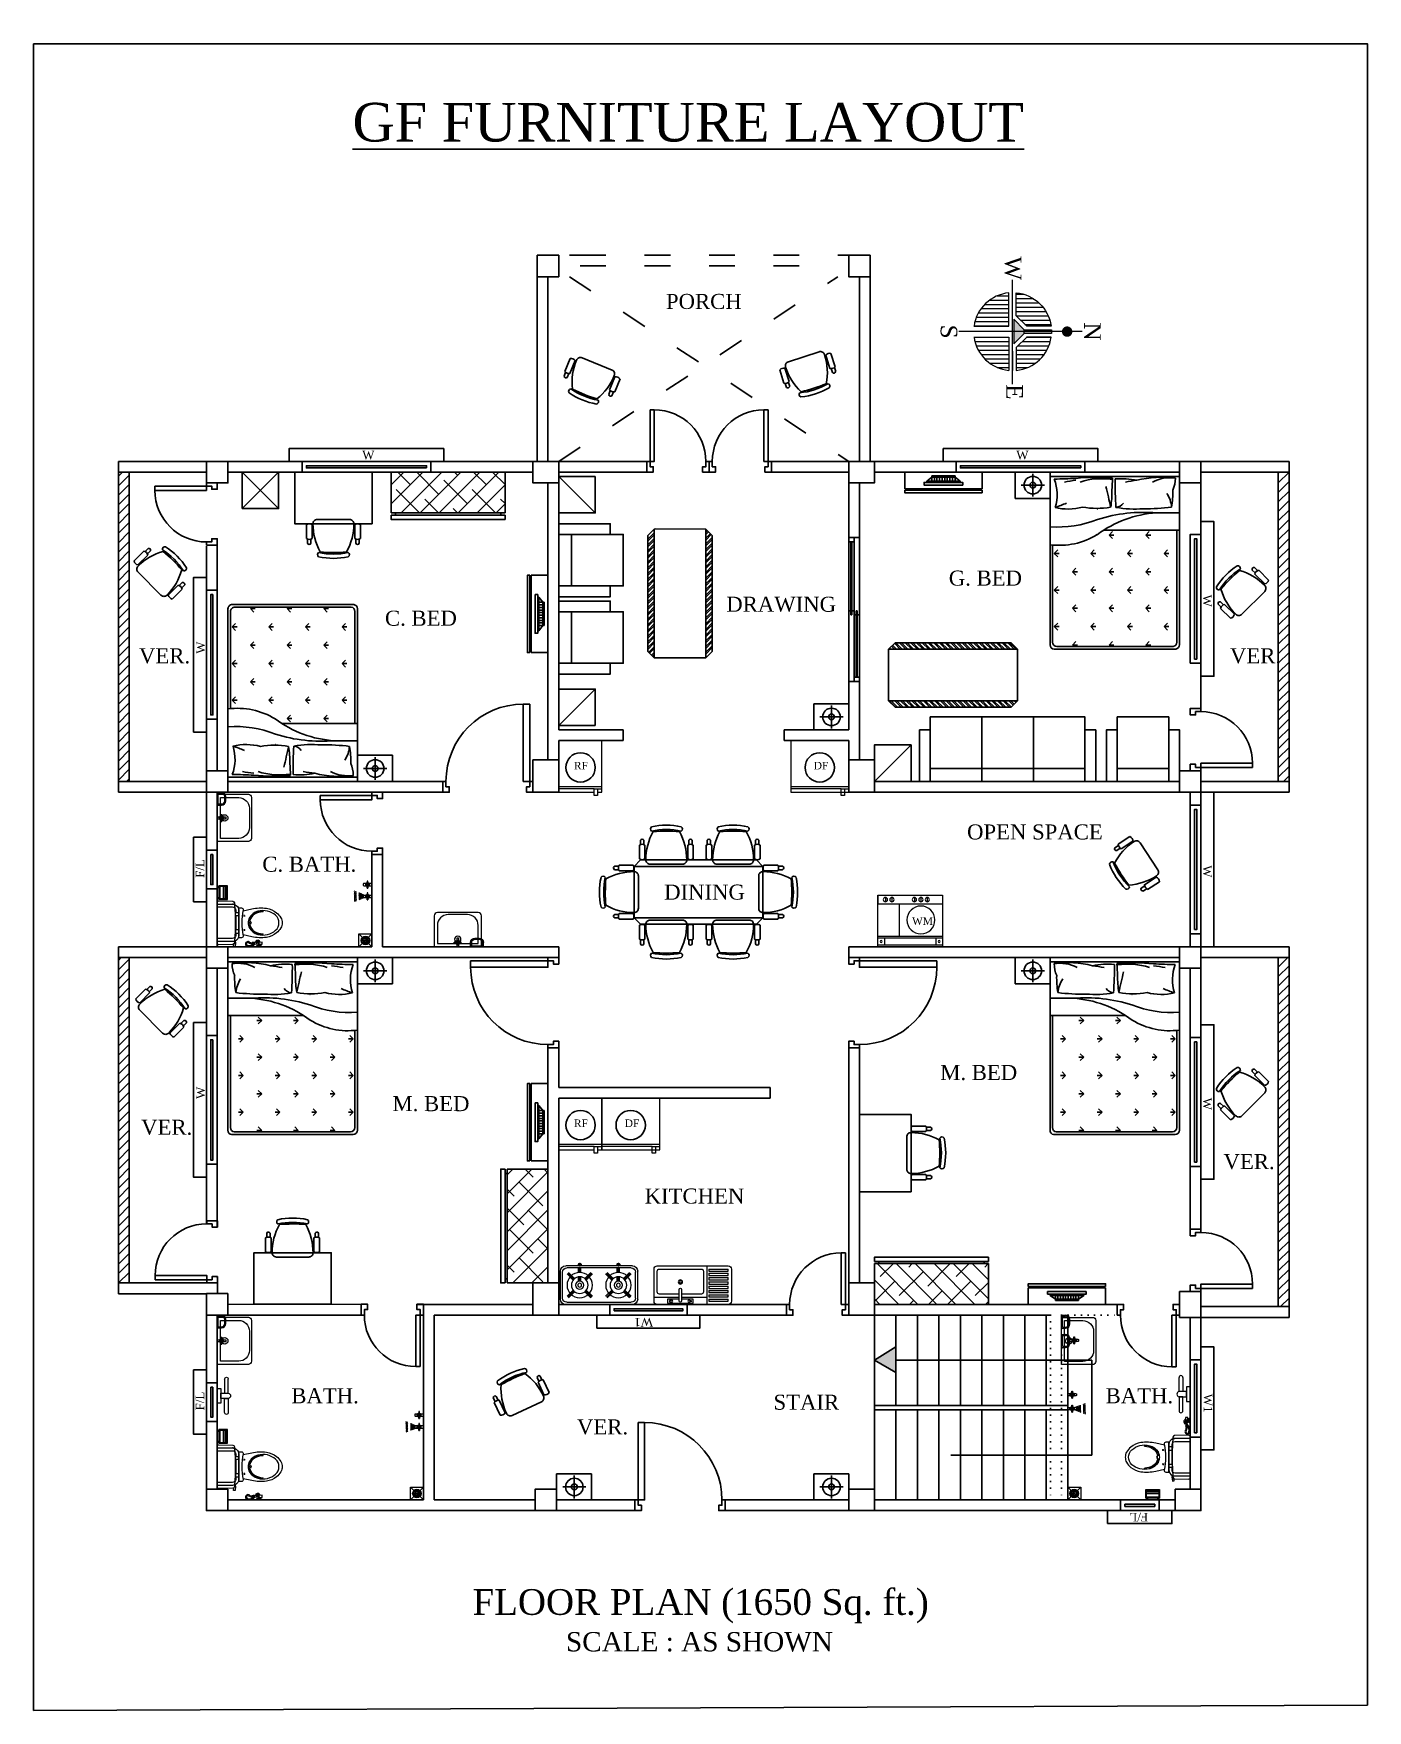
# Model space of a CAD drawing. Header units: inches. Extents: x -5597760 to 21122418, y -37133 to 23298423.
# Drawn here: x 2184 to 2805, y -26139 to -25359 of the extents above; entities that cross this region are included whole.
import ezdxf
from ezdxf.enums import TextEntityAlignment as Align

# ---------------------------------------------------------------- set-up
doc = ezdxf.new("R2010")
doc.units = ezdxf.units.IN
doc.header["$MEASUREMENT"] = 0
doc.linetypes.add('ACAD_ISO03W100', pattern=[30, 12, -18])
doc.linetypes.add('ACAD_ISO07W100', pattern=[3, 0, -3])
for name, color, linetype, lineweight in [('CONTINUOUS', 7, 'Continuous', 25), ('FIXTURE', 26, 'Continuous', 20), ('Fixture_Plumbing', 193, 'Continuous', 9), ('low wall', 30, 'Continuous', 9), ('North Sign', 7, 'Continuous', 5), ('Wall', 250, 'Continuous', 25)]:
    doc.layers.add(name, color=color, linetype=linetype, lineweight=lineweight)
doc.layers.add('Dimention', color=7, linetype='Continuous')
doc.layers.add('FURNITURE', color=3, linetype='Continuous')
doc.styles.add('ATTR', font='romans.shx', dxfattribs={"width": 0.8, "height": 1.114828})
doc.styles.add('RS6', font='times.ttf')
doc.styles.get("Standard").update_dxf_attribs({"font": 'times.ttf', "height": 8})
doc.styles.add('style4', font='times.ttf')
pattern_1 = [(45, (488.75, -8278.343), (-2.2097087, 2.2097087), [])]

msp = doc.modelspace()

# ---------------------------------------------------------------- texts
at = {"insert": (2333, -25390.91), "char_height": 18, "attachment_point": 1}
msp.add_mtext_dynamic_manual_height_columns('{\\L\\C1;GF FURNITURE LAYOUT}', width=335.0397, gutter_width=120, heights=[0], dxfattribs=at)
at = {"lineweight": 30, "char_height": 7}
for s, insert, attachment_point in [('PORCH', (2478.92, -25479.87), 1), ('G. BED', (2610.6, -25615.83), 7), ('DRAWING', (2507, -25620.85), 1), ('C. BED', (2348.1, -25627.35), 1), ('VER.', (2233.6, -25644.85), 1), ('VER.', (2741.5, -25644.85), 1), ('OPEN SPACE', (2619.1, -25726.85), 1), ('C. BATH.', (2291, -25741.87), 1), ('DINING', (2478.08, -25754.87), 1), ('M. BED', (2606.6, -25838.85), 1), ('M. BED', (2351.6, -25853.35), 1), ('VER.', (2234.6, -25864.35), 1), ('VER.', (2738.5, -25880.34), 1), ('KITCHEN', (2469, -25896.37), 1), ('BATH.', (2304.5, -25989.35), 1), ('BATH.', (2683.6, -25989.35), 1), ('STAIR', (2529, -25992.35), 1), ('VER.', (2437.5, -26003.85), 1)]:
    msp.add_mtext(s, dxfattribs=dict(at, insert=insert, attachment_point=attachment_point))
at = {"lineweight": -3, "char_height": 4, "width": 612.207, "attachment_point": 1}
for insert in [(2337.51, -25552.88), (2642.01, -25552.88)]:
    msp.add_mtext('W', dxfattribs=dict(at, insert=insert))
at = {"lineweight": -3, "width": 612.207, "attachment_point": 1}
for s, insert, char_height, rotation in [('W', (2732.96, -25619.85), 4, 270), ('W', (2260.28, -25647.42), 4, 90), ('{\\H0.3657x;F\\H1x;/L}', (2259.95, -25751.72), 10.9375, 90), ('W', (2732.96, -25745.85), 4, 270), ('W', (2260.28, -25854.67), 4, 90), ('W', (2732.96, -25854.1), 4, 270), ('W1', (2472.9, -25960.64), 4, 180), ('{\\H0.3657x;F\\H1x;/L}', (2259.95, -25999.68), 10.9375, 90), ('W1', (2733.3, -25991.94), 4, 270), ('{\\H0.3657x;F\\H1x;/L}', (2703.38, -26051.39), 10.9375, 180)]:
    msp.add_mtext(s, dxfattribs=dict(at, insert=insert, char_height=char_height, rotation=rotation))
at = {"linetype": 'ByBlock', "lineweight": -3, "insert": (2486, -26082.87), "char_height": 7, "width": 391.8125, "attachment_point": 2}
msp.add_mtext('{\\H1.714x;    FLOOR PLAN (1650 Sq. ft.)\\P\\H0.7502x;     SCALE : AS SHOWN          }', dxfattribs=at)
at = {"layer": 'FURNITURE', "color": 18, "true_color": 0x000000, "style": 'RS6'}
for s, p in [('RF', (2436.1, -25701.22)), ('DF', (2547.74, -25701.22)), ('WM', (2593.5, -25773.61)), ('RF', (2436.1, -25867.72)), ('DF', (2459.74, -25867.72))]:
    msp.add_text(s, height=3.5, dxfattribs=at).set_placement(p)

# ---------------------------------------------------------------- blocks, each defined once
blk = doc.blocks.new('A$C57792D97')
for p, q in [((2.1, 2.624), (0.6, 2.624)), ((0.6, 2.624), (0.6, 0.624)), ((0.6, 0.624), (0.6, 2.624)), ((0.6, 2.174), (0.6, 2.624)), ((2.1, 2.574), (0.6, 2.574)), ((2.1, 0.624), (2.1, 2.624)), ((2.1, 2.624), (2.1, 2.174)), ((0.6, 2.152), (0.866, 2.152)), ((1.549, 2.196), (1.552, 2.196)), ((0.6, 1.952), (1.477, 1.952)), ((0.63, 0.654), (0.63, 1.952)), ((0.991, 1.894), (0.934, 1.894)), ((0.991, 1.894), (0.951, 1.934)), ((0.991, 1.894), (0.951, 1.854)), ((1.415, 1.894), (1.359, 1.894)), ((1.415, 1.894), (1.375, 1.934)), ((1.415, 1.894), (1.375, 1.854)), ((2.07, 1.779), (2.07, 0.654)), ((0.778, 1.682), (0.722, 1.682)), ((0.778, 1.682), (0.739, 1.722)), ((0.778, 1.682), (0.739, 1.642)), ((1.203, 1.682), (1.146, 1.682)), ((1.203, 1.682), (1.163, 1.722)), ((1.203, 1.682), (1.163, 1.642)), ((1.627, 1.682), (1.571, 1.682)), ((1.627, 1.682), (1.587, 1.722)), ((1.627, 1.682), (1.587, 1.642)), ((2.051, 1.682), (1.995, 1.682)), ((2.051, 1.682), (2.011, 1.722)), ((2.051, 1.682), (2.011, 1.642)), ((0.991, 1.47), (0.934, 1.47)), ((0.991, 1.47), (0.951, 1.51)), ((0.991, 1.47), (0.951, 1.43)), ((1.415, 1.47), (1.359, 1.47)), ((1.415, 1.47), (1.375, 1.51)), ((1.415, 1.47), (1.375, 1.43)), ((1.839, 1.47), (1.783, 1.47)), ((1.839, 1.47), (1.799, 1.51)), ((1.839, 1.47), (1.799, 1.43)), ((0.778, 1.258), (0.722, 1.258)), ((0.778, 1.258), (0.739, 1.298)), ((0.778, 1.258), (0.739, 1.218)), ((1.203, 1.258), (1.146, 1.258)), ((1.203, 1.258), (1.163, 1.298)), ((1.203, 1.258), (1.163, 1.218)), ((1.627, 1.258), (1.571, 1.258)), ((1.627, 1.258), (1.587, 1.298)), ((1.627, 1.258), (1.587, 1.218)), ((2.051, 1.258), (1.995, 1.258)), ((2.051, 1.258), (2.011, 1.298)), ((2.051, 1.258), (2.011, 1.218)), ((0.991, 1.046), (0.934, 1.046)), ((0.991, 1.046), (0.951, 1.085)), ((0.991, 1.046), (0.951, 1.006)), ((1.415, 1.046), (1.359, 1.046)), ((1.415, 1.046), (1.375, 1.085)), ((1.415, 1.046), (1.375, 1.006)), ((1.839, 1.046), (1.783, 1.046)), ((1.839, 1.046), (1.799, 1.085)), ((1.839, 1.046), (1.799, 1.006)), ((0.778, 0.834), (0.722, 0.834)), ((0.778, 0.834), (0.739, 0.873)), ((0.778, 0.834), (0.739, 0.794)), ((1.203, 0.834), (1.146, 0.834)), ((1.203, 0.834), (1.163, 0.873)), ((1.203, 0.834), (1.163, 0.794)), ((1.627, 0.834), (1.571, 0.834)), ((1.627, 0.834), (1.587, 0.873)), ((1.627, 0.834), (1.587, 0.794)), ((2.051, 0.834), (1.995, 0.834)), ((2.051, 0.834), (2.011, 0.873)), ((2.051, 0.834), (2.011, 0.794)), ((2.02, 0.604), (0.672, 0.604)), ((0.991, 0.621), (0.934, 0.621)), ((0.991, 0.621), (0.951, 0.661)), ((0.991, 0.621), (0.973, 0.604)), ((1.415, 0.621), (1.359, 0.621)), ((1.415, 0.621), (1.375, 0.661)), ((1.415, 0.621), (1.397, 0.604)), ((1.839, 0.621), (1.783, 0.621)), ((1.839, 0.621), (1.799, 0.661)), ((1.839, 0.621), (1.821, 0.604)), ((0.642, 0.574), (2.05, 0.574))]:
    blk.add_line(p, q)
for centre, radius, start, end in [((0.812, 1.449), 1.116, 75.3755, 98.4519), ((0.713, 2.123), 0.435, 62.6153, 98.6623), ((1, 2.557), 0.352, 180.6066, 203.849), ((1.271, 1.693), 0.855, 85.0132, 101.9962), ((0.994, 1.509), 1.025, 76.8495, 84.445), ((-2.655, 2.494), 4.001, 355.9906, 0.7251), ((1.58, 0.437), 2.126, 84.0997, 95.547), ((7.229, 2.84), 5.861, 182.81, 184.1664), ((1.505, 1.754), 0.794, 71.9705, 99.0452), ((2.038, 6.474), 3.93, 266.5056, 270.1818), ((1.7, 1.509), 1.025, 76.8495, 84.445), ((2.523, 2.365), 0.505, 159.2551, 197.4606), ((1.746, 2.391), 1.069, 178.7205, 189.3246), ((1.038, 2.187), 0.348, 146.8128, 174.9884), ((2.452, 2.391), 1.069, 178.7205, 189.3246), ((6.517, 1.168), 5.226, 165.6998, 168.4122), ((0.996, 4.793), 2.594, 263.2521, 270.4789), ((1.015, 0.392), 1.766, 72.4208, 94.846), ((0.79, 0.887), 1.267, 53.0057, 86.5496), ((1.122, 3.426), 1.23, 265.1643, 280.0187), ((1.355, 2.345), 0.132, 217.4973, 261.5591), ((1.559, 3.137), 0.933, 260.0314, 280.1788), ((1.891, 2.852), 0.656, 255.2386, 283.2855), ((2.608, 3.893), 1.772, 246.8027, 251.3608), ((2.011, 3.233), 1.246, 248.2311, 274.1028), ((1.991, 2.617), 0.841, 238.5747, 277.4412), ((0.652, 0.624), 0.0518, 180.9151, 258.7324), ((0.679, 0.652), 0.0487, 177.8916, 261.664), ((2.02, 0.654), 0.05, 270, 0), ((2.05, 0.624), 0.05, 270, 0)]:
    blk.add_arc(centre, radius, start, end)
blk = doc.blocks.new('A$C4CB008C5')
for p, q in [((3.279, 3.019), (2.679, 3.019)), ((2.679, 3.019), (2.679, 2.569)), ((2.975, 2.6), (2.975, 2.992)), ((3.279, 2.569), (3.279, 3.019)), ((3.174, 2.796), (2.776, 2.796)), ((2.679, 2.569), (3.279, 2.569))]:
    blk.add_line(p, q)
for radius in [0.15, 0.05]:
    blk.add_circle((2.975, 2.796), radius)
blk = doc.blocks.new('Chair')
at = {"layer": 'FURNITURE', "color": 7}
for p, q in [((7.01, 12), (8.98, 12)), ((7.02, 10.42), (8.98, 10.42)), ((9.23, 12.52), (15.73, 12.52)), ((9.23, 9.93), (15.73, 9.93)), ((18.15, -7.57), (18.15, 7.5)), ((7.01, -12.06), (8.98, -12.06)), ((7.02, -10.48), (8.98, -10.48)), ((9.23, -9.99), (15.73, -9.99)), ((9.23, -12.58), (15.73, -12.58))]:
    blk.add_line(p, q, dxfattribs=at)
for centre, radius, start, end in [((16.07, -17.39), 26.88, 89.87814, 119.10606), ((7.38, 11.21), 0.871, 114.89562, 245.33554), ((11.38, 11.22), 2.51, 148.95118, 211.04894), ((13.58, 11.22), 2.51, 328.95114, 31.04894), ((16.2, 7.53), 1.95, 359.25204, 92.18681), ((32.17, 0), 32.17, 167.60216, 192.39794), ((1.75, 6.23), 1.21, 34.29024, 145.70981), ((34.17, 0), 32.17, 167.60216, 192.39794), ((78.58, 0), 75.83, 175.39399, 184.65479), ((1.75, -6.23), 1.21, 214.29164, 325.70844), ((16.07, 17.33), 26.88, 240.90694, 270.12164), ((16.2, -7.59), 1.95, 267.81364, 0.74804), ((7.38, -11.27), 0.871, 114.66428, 245.10474), ((11.38, -11.28), 2.51, 148.95115, 211.04894), ((13.58, -11.28), 2.51, 328.95114, 31.04894)]:
    blk.add_arc(centre, radius, start, end, dxfattribs=at)
at = {"layer": 'FURNITURE', "color": 7, "style": 'ATTR', "width": 0.8, "flags": 9}
blk.add_attdef('ESTCODE', (0, 0), '', height=0.00502, rotation=90.00004, dxfattribs=at)
blk = doc.blocks.new('Cab')
at = {"layer": 'FURNITURE', "ltscale": 3, "true_color": 0x000000}
h = blk.add_hatch(dxfattribs=at)
h.set_pattern_fill('ANSI38', color=18, scale=50, style=0)
h.set_pattern_definition([(45, (0, 2), (-4.4194, 4.4194), []), (135, (0, 2), (-13.25825, 4.4194), [15.625, -9.375])])
h.paths.add_polyline_path([(0, 0), (0, -19), (53.04, -19), (53.04, 0)])
at = {"layer": 'FURNITURE', "color": 18, "ltscale": 3, "true_color": 0x000000}
for p, q in [((53.04, -19), (0, -19)), ((53.04, -20), (0, -20)), ((2, -20), (2, -19)), ((51.04, -19), (51.04, -20))]:
    blk.add_line(p, q, dxfattribs=at)
for points in [[(0, -19), (0, 0), (53.04, 0), (53.04, -19)], [(53.04, -20), (53.04, -22), (0, -22), (0, -20)]]:
    blk.add_lwpolyline(points, dxfattribs=at)
blk = doc.blocks.new('tv stand')
at = {"layer": 'FURNITURE', "color": 18, "ltscale": 3, "true_color": 0x000000}
for p, q in [((13, 0), (0, 0)), ((0, 0), (0, -60)), ((13, -60), (13, 0)), ((14, -60), (14, 0)), ((14, -2), (13, -2)), ((3, -21), (3, -39)), ((4, -21), (3, -21)), ((7, -17), (4, -21)), ((4, -21), (4, -39)), ((4, -21), (7, -21)), ((4, -23), (7, -23)), ((4, -25), (7, -25)), ((8, -17), (7, -17)), ((7, -17), (7, -43)), ((4, -39), (3, -39)), ((4, -27), (7, -27)), ((4, -29), (7, -29)), ((4, -31), (7, -31)), ((4, -33), (7, -33)), ((4, -35), (7, -35)), ((4, -37), (7, -37)), ((4, -39), (7, -43)), ((4, -39), (7, -39)), ((8, -43), (7, -43)), ((0, -60), (13, -60)), ((13, -58), (14, -58))]:
    blk.add_line(p, q, dxfattribs=at)
blk.add_lwpolyline([(14, -60), (16, -60), (16, 0), (14, 0)], dxfattribs=at)
blk.add_lwpolyline([(10, -15), (8, -15), (8, -45), (10, -45)], close=True, dxfattribs=at)
blk = doc.blocks.new('S 2')
at = {"layer": 'FURNITURE', "color": 3, "ltscale": 3}
for points in [[(0, -5), (0, 0), (24, 0), (24, -5)], [(6, -5), (6, -29)], [(0, -29), (0, -34), (24, -34), (24, -29)]]:
    blk.add_lwpolyline(points, dxfattribs=at)
blk.add_lwpolyline([(0, -5), (30, -5), (30, -29), (0, -29)], close=True, dxfattribs=at)
blk = doc.blocks.new('S 1')
at = {"layer": 'FURNITURE', "color": 3, "ltscale": 3}
for points in [[(0, -5), (0, 0), (24, 0), (24, -5)], [(6, -29), (6, -5)], [(6, -53), (6, -29)], [(6, -77), (6, -53)], [(0, -77), (0, -82), (24, -82), (24, -77)]]:
    blk.add_lwpolyline(points, dxfattribs=at)
for points in [[(0, -29), (30, -29), (30, -5), (0, -5)], [(0, -53), (30, -53), (30, -29), (0, -29)], [(0, -77), (30, -77), (30, -53), (0, -53)]]:
    blk.add_lwpolyline(points, close=True, dxfattribs=at)
blk = doc.blocks.new('Din')
at = {"layer": 'FURNITURE', "color": 18, "ltscale": 3, "true_color": 0x000000}
for p, q in [((-12, 72), (-12, 12)), ((12, 12), (12, 72))]:
    blk.add_line(p, q, dxfattribs=at)
blk.add_lwpolyline([(-12, 72), (12, 72), (15, 69), (15, 15), (12, 12), (-12, 12), (-15, 15), (-15, 69)], close=True, dxfattribs=at)
at = {"layer": 'FURNITURE', "color": 18, "true_color": 0x000000}
for p, rotation in [((0.03, 88.15), 270), ((31.15, 58.07), 180)]:
    blk.add_blockref('Chair', p, dxfattribs=dict(at, rotation=rotation))
at = {"layer": 'FURNITURE', "color": 18, "true_color": 0x000000, "xscale": -1}
for p, rotation in [((-31.15, 58.07), 180), ((0.03, -4.15), 270)]:
    blk.add_blockref('Chair', p, dxfattribs=dict(at, rotation=rotation))
at = {"layer": 'FURNITURE', "color": 18, "true_color": 0x000000}
blk.add_blockref('Chair', (-31.15, 27.03), dxfattribs=at)
at = {"layer": 'FURNITURE', "color": 18, "true_color": 0x000000, "xscale": -1}
blk.add_blockref('Chair', (31.15, 27.03), dxfattribs=at)
blk = doc.blocks.new('Washing Machine')
at = {"layer": 'Fixture_Plumbing'}
for p, q in [((0, -1), (30, -1)), ((30, -4), (0, -4)), ((3, -4), (3, -1)), ((10, -5), (10, -20)), ((27, -4), (27, -1)), ((0, -20), (30, -20)), ((0, -24), (0, -20)), ((3.5, -23), (3.5, -21)), ((6.5, -23), (6.5, -21)), ((17, -23), (17, -21)), ((20, -23), (20, -21)), ((23, -23), (23, -21))]:
    blk.add_line(p, q, dxfattribs=at)
at = {"layer": 'Fixture_Plumbing', "ltscale": 3}
blk.add_line((0, -5), (30, -5), dxfattribs=at)
blk.add_lwpolyline([(30, -24), (30, 0), (0, 0), (0, -24)], close=True, dxfattribs=at)
at = {"layer": 'Fixture_Plumbing'}
for centre, radius in [((1.5, -2.5), 0.5), ((20, -12.5), 6.5), ((28.5, -2.5), 0.5), ((3.5, -22), 1), ((6.5, -22), 1), ((17, -22), 1), ((20, -22), 1), ((23, -22), 1)]:
    blk.add_circle(centre, radius, dxfattribs=at)
blk = doc.blocks.new('Freeze-1')
at = {"layer": 'Fixture_Plumbing', "color": 18, "ltscale": 3, "true_color": 0x000000}
for p, q in [((0, -1.5), (-2, -1.5)), ((-2, -2.5), (18, -2.5)), ((1.5, -1.5), (18, -1.5))]:
    blk.add_line(p, q, dxfattribs=at)
blk.add_lwpolyline([(0, 0), (-2, 0), (-2, -24), (18, -24), (18, 0), (1.5, 0)], dxfattribs=at)
blk.add_lwpolyline([(0, -1.5), (0, 1.5), (1.5, 1.5), (1.5, -1.5)], close=True, dxfattribs=at)
blk = doc.blocks.new('Freeze-Deep')
at = {"layer": 'Fixture_Plumbing', "ltscale": 3}
for p, q in [((-18, 22.5), (-20, 22.5)), ((-20, 21.5), (7, 21.5)), ((-16.5, 22.5), (7, 22.5))]:
    blk.add_line(p, q, dxfattribs=at)
for points in [[(-18, 24), (-20, 24), (-20, 0), (7, 0), (7, 24), (-16.5, 24)], [(-18, 22.5), (-18, 25.5), (-16.5, 25.5), (-16.5, 22.5)]]:
    blk.add_lwpolyline(points, close=True, dxfattribs=at)
blk = doc.blocks.new('Bas_Pds')
at = {"layer": 'Fixture_Plumbing'}
for points in [[(0, 0), (22, 0), (22, -14.5, -0.414214), (20.5, -16), (1.5, -16, -0.414214), (0, -14.5)], [(1.5, -1.5), (20.5, -1.5), (20.5, -10, -0.414214), (15.5, -15), (6.5, -15, -0.414214), (1.5, -10)]]:
    blk.add_lwpolyline(points, format="xyb", close=True, dxfattribs=at)
blk.add_circle((11, -3.5), 1.5, dxfattribs=at)
blk = doc.blocks.new('Shope Case')
at = {"layer": 'Fixture_Plumbing'}
for p, q in [((0, 0), (0, 2)), ((6, 0), (0, 0)), ((0.5, 0.5), (0.5, 2)), ((5.5, 0.5), (0.5, 0.5)), ((4, 4), (2, 4)), ((4, 3.5), (2, 3.5)), ((5.5, 0.5), (5.5, 2)), ((6, 0), (6, 2))]:
    blk.add_line(p, q, dxfattribs=at)
for centre, radius, start, end in [((2, 2), 2, 90, 180), ((2, 2), 1.5, 90, 180), ((4, 2), 2, 360, 90), ((4, 2), 1.5, 360, 90)]:
    blk.add_arc(centre, radius, start, end, dxfattribs=at)
blk = doc.blocks.new('Cock')
at = {"layer": 'Fixture_Plumbing'}
for p, q in [((0.5, -1.09), (0.5, 0)), ((-0.45, -1.85), (-1.63, -1.85)), ((-1.63, -1.85), (-1.63, -2.15)), ((-1.63, -2.15), (-0.45, -2.15)), ((-0.5, 0), (-0.5, -1.09)), ((-0.5, -2.91), (-0.5, -3.7)), ((-0.2, -4), (0.2, -4)), ((0.45, -1.85), (1.63, -1.85)), ((1.63, -2.15), (0.45, -2.15)), ((0.5, -3.7), (0.5, -2.91)), ((1.63, -1.85), (1.63, -2.15))]:
    blk.add_line(p, q, dxfattribs=at)
blk.add_lwpolyline([(-0.74, -1.85), (-1.63, -1.85), (-1.63, -2.15), (-0.74, -2.15), (-0.72, -2.29), (-0.68, -2.43), (-0.64, -2.52), (-0.6, -2.59), (-0.55, -2.69), (-0.53, -2.74), (-0.51, -2.79), (-0.5, -2.84), (-0.5, -3.7), (-0.49, -3.77), (-0.47, -3.83), (-0.44, -3.87), (-0.42, -3.9), (-0.39, -3.93), (-0.36, -3.95), (-0.32, -3.97), (-0.26, -3.99), (-0.21, -4), (0.21, -4), (0.28, -3.99), (0.33, -3.97), (0.37, -3.95), (0.41, -3.91), (0.45, -3.87), (0.47, -3.84), (0.49, -3.78), (0.5, -3.74), (0.5, -3.66), (0.5, -2.91), (0.51, -2.8), (0.53, -2.73), (0.57, -2.66), (0.64, -2.52), (0.69, -2.39), (0.73, -2.23), (0.74, -2.15), (1.63, -2.15), (1.63, -1.85), (0.74, -1.85), (0.7, -1.65), (0.66, -1.51), (0.62, -1.41), (0.56, -1.32), (0.51, -1.21), (0.5, -1.16), (0.5, 0), (-0.5, 0), (-0.5, -1.09), (-0.5, -1.17), (-0.52, -1.25), (-0.54, -1.3), (-0.6, -1.39), (-0.65, -1.49), (-0.68, -1.57), (-0.71, -1.68), (-0.73, -1.78), (-0.74, -1.85), (-1.63, -1.85), (-1.63, -2.15), (-0.74, -2.15)], dxfattribs=at)
blk.add_lwpolyline([(0.41, -1.71), (0.5, -2), (0.41, -2.29), (0.16, -2.48), (-0.15, -2.48), (-0.4, -2.29), (-0.5, -2), (-0.4, -1.71), (-0.15, -1.52), (0.16, -1.52)], close=True, dxfattribs=at)
blk.add_lwpolyline([(0.38, -2, -1), (-0.37, -2, -1)], format="xyb", close=True, dxfattribs=at)
for centre, radius, start, end in [((0.58, -2), 1.33, 162.77978, 173.68943), ((0.58, -2), 1.33, 186.386, 197.29565), ((0.11, -1.8), 0.821, 142.63045, 166.47106), ((0.3, -2.09), 1.03, 197.29565, 212.31264), ((-1, -2.91), 0.5, 0.03772, 32.31264), ((-1, -1.09), 0.5, 335.78108, 0.03772), ((-0.2, -3.7), 0.3, 180.03772, 270.03772), ((0.11, -1.8), 0.821, 97.61949, 127.47746), ((0.11, -2.2), 0.821, 232.59797, 262.45594), ((-0.11, -1.8), 0.821, 51.19478, 82.45594), ((-0.11, -2.2), 0.821, 277.61949, 308.88066), ((0.2, -3.7), 0.3, 270.03772, 0.03772), ((0.91, -1.11), 0.407, 178.17768, 212.42286), ((1, -2.91), 0.5, 147.76279, 180.03772), ((-0.11, -1.8), 0.821, 13.60437, 35.21197), ((-0.29, -2.09), 1.03, 327.76279, 342.77978), ((-0.58, -2), 1.33, 6.386, 17.29565), ((-0.58, -2), 1.33, 342.77978, 353.68943)]:
    blk.add_arc(centre, radius, start, end, dxfattribs=at)
blk = doc.blocks.new('Sower')
at = {"layer": 'Fixture_Plumbing'}
for p, q in [((-2.27, -5.94), (-2.37, -6.19)), ((-2.27, -5.94), (-2.37, -6.19)), ((-2.27, -5.94), (-2.37, -6.19)), ((-2.27, -5.94), (-2.37, -6.19)), ((-2.13, -5.58), (-2.23, -5.83)), ((-2.13, -5.58), (-2.23, -5.83)), ((-2.13, -5.58), (-2.23, -5.83)), ((-2.13, -5.58), (-2.23, -5.83)), ((-2, -5.22), (-2.09, -5.47)), ((-2, -5.22), (-2.09, -5.47)), ((-2, -5.22), (-2.09, -5.47)), ((-2, -5.22), (-2.09, -5.47)), ((-1.67, -5.94), (-1.74, -6.19)), ((-1.67, -5.94), (-1.74, -6.19)), ((-1.57, -5.58), (-1.64, -5.83)), ((-1.57, -5.58), (-1.64, -5.83)), ((-1.45, -3.79), (-1.55, -4.04)), ((-1.45, -3.79), (-1.55, -4.04)), ((-1.45, -3.79), (-1.55, -4.04)), ((-1.45, -3.79), (-1.55, -4.04)), ((-1.47, -5.22), (-1.54, -5.47)), ((-1.47, -5.22), (-1.54, -5.47)), ((-1.31, -3.44), (-1.41, -3.69)), ((-1.31, -3.44), (-1.41, -3.69)), ((-1.31, -3.44), (-1.41, -3.69)), ((-1.31, -3.44), (-1.41, -3.69)), ((-1.18, -3.08), (-1.27, -3.33)), ((-1.18, -3.08), (-1.27, -3.33)), ((-1.18, -3.08), (-1.27, -3.33)), ((-1.18, -3.08), (-1.27, -3.33)), ((-1.04, -2.72), (-1.14, -2.97)), ((-1.04, -2.72), (-1.14, -2.97)), ((-1.04, -2.72), (-1.14, -2.97)), ((-1.04, -2.72), (-1.14, -2.97)), ((-1.07, -3.79), (-1.14, -4.04)), ((-1.07, -3.79), (-1.14, -4.04)), ((-1.09, -5.94), (-1.14, -6.19)), ((-1.09, -5.94), (-1.14, -6.19)), ((-1.03, -5.58), (-1.07, -5.83)), ((-1.03, -5.58), (-1.07, -5.83)), ((-0.96, -3.44), (-1.04, -3.69)), ((-0.96, -3.44), (-1.04, -3.69)), ((-0.96, -5.22), (-1.01, -5.47)), ((-0.96, -5.22), (-1.01, -5.47)), ((-1, -2.6), (1, -2.6)), ((-0.86, -3.08), (-0.93, -3.33)), ((-0.86, -3.08), (-0.93, -3.33)), ((-0.76, -2.72), (-0.83, -2.97)), ((-0.76, -2.72), (-0.83, -2.97)), ((-0.7, -3.79), (-0.74, -4.04)), ((-0.7, -3.79), (-0.74, -4.04)), ((-0.63, -3.44), (-0.68, -3.69)), ((-0.63, -3.44), (-0.68, -3.69)), ((-0.57, -3.08), (-0.61, -3.33)), ((-0.57, -3.08), (-0.61, -3.33)), ((-0.54, -5.94), (-0.56, -6.19)), ((-0.54, -5.94), (-0.56, -6.19)), ((-0.5, -2.72), (-0.55, -2.97)), ((-0.5, -2.72), (-0.55, -2.97)), ((-0.51, -5.58), (-0.53, -5.83)), ((-0.51, -5.58), (-0.53, -5.83)), ((-0.47, -5.22), (-0.5, -5.47)), ((-0.47, -5.22), (-0.5, -5.47)), ((-0.34, -3.79), (-0.37, -4.04)), ((-0.34, -3.79), (-0.37, -4.04)), ((-0.31, -3.44), (-0.33, -3.69)), ((-0.31, -3.44), (-0.33, -3.69)), ((-0.28, -3.08), (-0.3, -3.33)), ((-0.28, -3.08), (-0.3, -3.33)), ((-0.25, -2.72), (-0.27, -2.97)), ((-0.25, -2.72), (-0.27, -2.97)), ((0, -2.72), (0, -2.97)), ((0, -2.72), (0, -2.97)), ((0, -3.08), (0, -3.33)), ((0, -3.08), (0, -3.33)), ((0, -3.44), (0, -3.69)), ((0, -3.44), (0, -3.69)), ((0, -3.79), (0, -4.04)), ((0, -3.79), (0, -4.04)), ((0.01, -5.22), (0.01, -5.47)), ((0.01, -5.22), (0.01, -5.47)), ((0.01, -5.58), (0.01, -5.83)), ((0.01, -5.58), (0.01, -5.83)), ((0.01, -5.94), (0.01, -6.19)), ((0.01, -5.94), (0.01, -6.19)), ((0.25, -2.72), (0.28, -2.97)), ((0.25, -2.72), (0.28, -2.97)), ((0.29, -3.08), (0.31, -3.33)), ((0.29, -3.08), (0.31, -3.33)), ((0.32, -3.44), (0.34, -3.69)), ((0.32, -3.44), (0.34, -3.69)), ((0.35, -3.79), (0.38, -4.04)), ((0.35, -3.79), (0.38, -4.04)), ((0.49, -5.22), (0.51, -5.47)), ((0.49, -5.22), (0.51, -5.47)), ((0.51, -2.72), (0.55, -2.97)), ((0.51, -2.72), (0.55, -2.97)), ((0.52, -5.58), (0.54, -5.83)), ((0.52, -5.58), (0.54, -5.83)), ((0.55, -5.94), (0.58, -6.19)), ((0.55, -5.94), (0.58, -6.19)), ((0.57, -3.08), (0.62, -3.33)), ((0.57, -3.08), (0.62, -3.33)), ((0.64, -3.44), (0.69, -3.69)), ((0.64, -3.44), (0.69, -3.69)), ((0.71, -3.79), (0.75, -4.04)), ((0.71, -3.79), (0.75, -4.04)), ((0.77, -2.72), (0.84, -2.97)), ((0.77, -2.72), (0.84, -2.97)), ((0.87, -3.08), (0.94, -3.33)), ((0.87, -3.08), (0.94, -3.33)), ((0.97, -3.44), (1.04, -3.69)), ((0.97, -3.44), (1.04, -3.69)), ((0.97, -5.22), (1.02, -5.47)), ((0.97, -5.22), (1.02, -5.47)), ((1.04, -5.58), (1.09, -5.83)), ((1.04, -5.58), (1.09, -5.83)), ((1.05, -2.72), (1.15, -2.97)), ((1.05, -2.72), (1.15, -2.97)), ((1.07, -3.79), (1.15, -4.04)), ((1.07, -3.79), (1.15, -4.04)), ((1.11, -5.94), (1.15, -6.19)), ((1.11, -5.94), (1.15, -6.19)), ((1.19, -3.08), (1.28, -3.33)), ((1.19, -3.08), (1.28, -3.33)), ((1.32, -3.44), (1.42, -3.69)), ((1.32, -3.44), (1.42, -3.69)), ((1.46, -3.79), (1.56, -4.04)), ((1.46, -3.79), (1.56, -4.04)), ((1.48, -5.22), (1.55, -5.47)), ((1.48, -5.22), (1.55, -5.47)), ((1.58, -5.58), (1.65, -5.83)), ((1.58, -5.58), (1.65, -5.83)), ((1.68, -5.94), (1.75, -6.19)), ((1.68, -5.94), (1.75, -6.19)), ((2.01, -5.22), (2.11, -5.47)), ((2.01, -5.22), (2.11, -5.47)), ((2.15, -5.58), (2.25, -5.83)), ((2.15, -5.58), (2.25, -5.83)), ((2.29, -5.94), (2.38, -6.19)), ((2.29, -5.94), (2.38, -6.19))]:
    blk.add_line(p, q, dxfattribs=at)
at = {"layer": 'Fixture_Plumbing', "ltscale": 0.5}
blk.add_lwpolyline([(-0.37, 0), (-0.37, -0.97), (-0.37, 0), (0.37, 0), (0.38, -0.97), (1, -2.6), (-1, -2.6), (-0.37, -0.97)], dxfattribs=at)
blk = doc.blocks.new('fcyhf')
at = {"layer": 'Fixture_Plumbing', "xscale": -1}
for name, p in [('Sower', (0, 1.02)), ('Cock', (0, 3.02))]:
    blk.add_blockref(name, p, dxfattribs=at)
blk = doc.blocks.new('Ring')
at = {"layer": 'Fixture_Plumbing'}
for p, q in [((-0.26, 1.3), (-0.26, 7.78)), ((1.47, 1.3), (-0.26, 1.3)), ((3.2, 1.3), (-0.26, 1.3)), ((1.47, 7.78), (1.47, 1.3)), ((4.92, 3.46), (3.2, 3.46)), ((3.2, 3.46), (3.2, -3.46)), ((3.2, -1.3), (3.2, 1.3)), ((4.92, -3.46), (4.92, 3.46)), ((-0.26, -1.3), (-0.26, -7.78)), ((1.47, -1.3), (-0.26, -1.3)), ((-0.26, -1.3), (3.2, -1.3)), ((1.47, -7.78), (1.47, -1.3)), ((3.2, -3.46), (4.92, -3.46))]:
    blk.add_line(p, q, dxfattribs=at)
for centre, radius, start, end in [((0.6, 7.78), 0.864, 0, 180), ((0, 0), 1.32, 101.31186, 258.68814), ((0.6, -7.78), 0.864, 180, 0)]:
    blk.add_arc(centre, radius, start, end, dxfattribs=at)
blk = doc.blocks.new('Grating')
at = {"layer": 'Fixture_Plumbing'}
for p, q in [((0, 0), (1.86, -1.86)), ((0, -6), (0, 0)), ((0, 0), (6, 0)), ((6, 0), (4.14, -1.86)), ((6, 0), (6, -6)), ((1.86, -4.14), (0, -6)), ((6, -6), (0, -6)), ((4.14, -4.14), (6, -6))]:
    blk.add_line(p, q, dxfattribs=at)
for centre, radius in [((3, -3), 2), ((3, -3), 1.61), ((2, -3), 0.25), ((2.31, -2.31), 0.25), ((2.31, -3.69), 0.25), ((3, -2), 0.25), ((3, -3), 0.25), ((3, -4), 0.25), ((3.69, -2.31), 0.25), ((3.69, -3.69), 0.25), ((4, -3), 0.25)]:
    blk.add_circle(centre, radius, dxfattribs=at)
blk = doc.blocks.new('COMOD')
at = {"layer": 'Fixture_Plumbing'}
for p, q in [((-12.2, 3.32), (-13, 3.32)), ((-12.6, 2.92), (-12.6, 3.72)), ((-8.6, -3.3), (-8.6, 3.3)), ((-12.2, -3.32), (-13, -3.32)), ((-12.6, -2.92), (-12.6, -3.72)), ((0, -8.7), (-6.01, -8.7))]:
    blk.add_line(p, q, dxfattribs=at)
for points in [[(-8.1, -8.55, -0.32142), (-10, -5.9), (-10, 5.9, -0.300027), (-8.3, 8.47)], [(-8.3, 8.47, -0.019656), (-8.1, 8.55)], [(-8.1, 8.55, -0.081906), (-7.2, 8.7), (0, 8.7)], [(-12.02, -5.63), (-16.06, -6.46, -0.088113), (-22.96, -6.79, -0.124068), (-27.65, -4.73, -0.086475), (-29.66, -2.38, -0.130408), (-30.24, 0, -0.130408), (-29.66, 2.38, -0.086475), (-27.65, 4.73, -0.124068), (-22.96, 6.79, -0.088113), (-16.06, 6.46), (-12.02, 5.63)], [(-21.2, 5.48, -0.136377), (-17.16, 4.36, -0.205105), (-14.68, 1.12, -0.668461), (-15.26, 1, 0.213245), (-17.4, 3.96, 0.134007), (-21.2, 5.12)], [(-15.74, 0), (-15.43, 0.63, -0.801198), (-15.28, 0.68, -0.05862), (-15.2, 0, -0.05862), (-15.28, -0.68, -0.801198), (-15.43, -0.63), (-15.74, 0)], [(-8.6, 4.78), (-8.6, 5.9, -0.194092), (-8.21, 6.87)], [(-8.21, 6.87, -0.203745), (-7.2, 7.3), (0, 7.3)], [(-21.2, -5.12, 0.134007), (-17.4, -3.96, 0.213245), (-15.26, -1, -0.668461), (-14.68, -1.12, -0.205105), (-17.16, -4.36, -0.136377), (-21.2, -5.48)], [(-8.12, -6.96, -0.216674), (-8.6, -5.9), (-8.6, -4.78)], [(-8.21, -6.87, 0.203745), (-7.2, -7.3), (0, -7.3)], [(-6.01, -8.7), (-7.6, -8.7), (-7.2, -8.7, -0.081902), (-8.1, -8.55)]]:
    blk.add_lwpolyline(points, format="xyb", dxfattribs=at)
blk.add_lwpolyline([(-8.14, 8.02), (-8.58, 9.23), (-8.31, 11.13), (-7.52, 11.02), (-7.68, 9.9)], dxfattribs=at)
for points in [[(0, 9.38), (0, -9.38, -0.421203), (-0.82, -10.18), (-7.26, -10.03, -0.384529), (-8.04, -9.29, -0.020097), (-8.4, 0, -0.020097), (-8.04, 9.29, -0.384529), (-7.26, 10.03), (-0.82, 10.18, -0.421203)], [(-28.76, 0, 0.221073), (-27.17, -3.49, 0.102493), (-23.48, -5.44, 0.121565), (-18.88, -5.36, 0.187395), (-15, -2.48, 0.126952), (-14.36, 0, 0.126952), (-15, 2.48, 0.187395), (-18.88, 5.36, 0.121565), (-23.48, 5.44, 0.102493), (-27.17, 3.49, 0.221073)], [(-10, 6.96), (-10, -6.96), (-11.3, -6.96, -0.472458), (-12.09, -6, 0.097656), (-12.09, 6, -0.472458), (-11.3, 6.96)]]:
    blk.add_lwpolyline(points, format="xyb", close=True, dxfattribs=at)
for points in [[(-10, 3.3), (-8.47, 3.3), (-8.47, 4.78), (-10, 4.78)], [(-10, -3.3), (-8.47, -3.3), (-8.47, -4.78), (-10, -4.78)]]:
    blk.add_lwpolyline(points, close=True, dxfattribs=at)
for centre, radius, start, end in [((-21.19, 5.3), 0.18, 92.93839, 267.06166), ((-21.22, -5.3), 0.181, 83.86443, 277.73837)]:
    blk.add_arc(centre, radius, start, end, dxfattribs=at)
blk = doc.blocks.new('HandShower')
at = {"layer": 'Fixture_Plumbing'}
for p, q in [((-2.77, 1.94), (-3.27, 1.94)), ((-3.27, 1.94), (-3.27, 1.44)), ((-3.27, 1.44), (-2.77, 1.44)), ((-2.33, 2.07), (-2.77, 2.07)), ((-2.77, 2.07), (-2.77, 1.31)), ((-2.77, 1.31), (-2.77, 2.07)), ((-2.77, 2.07), (-2.33, 2.07)), ((-2.33, 1.94), (-2.77, 1.94)), ((-2.77, 1.44), (-2.33, 1.44)), ((-2.77, 1.31), (-2.33, 1.31)), ((1.36, 2.19), (-2.33, 1.94)), ((-2.33, 1.31), (-2.33, 2.07)), ((-2.33, 1.94), (-2.33, 1.44)), ((-2.33, 1.44), (1.36, 1.19)), ((-0.28, 1.94), (-1.33, 1.82)), ((-1.33, 1.82), (-1.33, 1.56)), ((-1.33, 1.56), (-0.28, 1.44)), ((-1.28, 0), (-0.92, 0.64)), ((1.28, 0), (-1.28, 0)), ((-0.92, 0.64), (0.92, 0.64)), ((-0.29, 0.64), (-0.29, 1.3)), ((-0.29, 1.3), (0.37, 1.25)), ((0.37, 0.64), (-0.29, 0.64)), ((-0.28, 1.44), (-0.28, 1.94)), ((1.36, 2.19), (-0.16, 2.08)), ((-0.16, 2.08), (-0.16, 1.29)), ((-0.16, 1.29), (1.36, 1.19)), ((0.37, 1.25), (0.37, 0.64)), ((0.92, 0.64), (1.28, 0)), ((1.36, 1.19), (1.36, 2.19)), ((1.36, 1.19), (1.36, 2.19))]:
    blk.add_line(p, q, dxfattribs=at)
for centre, radius, start, end in [((-5.2, 1.32), 1.14, 59.63728, 268.81951), ((-5.2, 1.32), 0.702, 63.11889, 271.53376), ((-4.55, 3.74), 3.63, 259.34078, 319.7295), ((-4.55, 3.74), 3.19, 258.62529, 310.09599), ((-3.56, 3.41), 1.97, 227.9057, 278.61806), ((-3.56, 3.41), 1.53, 226.10774, 281.12689), ((-4.55, 3.74), 3.19, 326.06298, 335.06432), ((-0.63, 1.87), 1.16, 12.84597, 152.84293), ((-4.55, 3.74), 3.63, 331.28133, 334.90926), ((-0.63, 1.87), 0.722, 18.4095, 152.26786), ((-0.18, 1.67), 0.462, 297.99806, 300.16152)]:
    blk.add_arc(centre, radius, start, end, dxfattribs=at)
blk = doc.blocks.new('Tissu')
at = {"layer": 'Fixture_Plumbing'}
for p, q in [((0, 0), (6.4, 0)), ((0, -4), (0, 0)), ((6.4, 0), (6.4, -4)), ((6.4, -4), (0, -4)), ((0.4, -0.4), (6, -0.4)), ((0.4, -3.6), (0.4, -0.4)), ((6, -0.4), (0.4, -0.4)), ((6, -0.8), (0.4, -0.8)), ((6, -1.2), (0.4, -1.2)), ((6, -2), (0.4, -2)), ((6, -3.6), (0.4, -3.6)), ((0.4, -4), (0.8, -4)), ((0.4, -4.81), (0.4, -4)), ((0.8, -4.81), (0.4, -4.81)), ((0.8, -4), (0.8, -4.81)), ((5.6, -4), (6, -4)), ((5.6, -4.81), (5.6, -4)), ((6, -4.81), (5.6, -4.81)), ((6, -0.4), (6, -3.6)), ((6, -4), (6, -4.81))]:
    blk.add_line(p, q, dxfattribs=at)
blk = doc.blocks.new('Small Door')
at = {"color": 142}
for points in [[(1.5, 24), (1.5, 0), (3.5, 0), (3.5, 24)], [(0, 0), (1.5, 0), (1.5, -2.5), (3, -2.5), (3, -5), (0, -5)], [(29, 0), (27.5, 0), (27.5, -2.5), (26, -2.5), (26, -5), (29, -5)]]:
    blk.add_lwpolyline(points, close=True, dxfattribs=at)
blk.add_arc((3.5, 0), 24, 0, 90, dxfattribs=at)
blk = doc.blocks.new('Door')
at = {"color": 142}
for points in [[(1.5, 36), (1.5, 0), (4.5, 0), (4.5, 36)], [(0, 0), (1.5, 0), (1.5, -2.5), (3, -2.5), (3, -5), (0, -5)], [(42, 0), (40.5, 0), (40.5, -2.5), (39, -2.5), (39, -5), (42, -5)]]:
    blk.add_lwpolyline(points, close=True, dxfattribs=at)
blk.add_arc((4.5, 0), 36, 0, 90, dxfattribs=at)
blk = doc.blocks.new('North')
at = {"layer": 'North Sign'}
h = blk.add_hatch(color=1, dxfattribs=at)
edge = h.paths.add_edge_path()
edge.add_line((1.4, -22.6), (1.4, -22.6))
edge.add_line((1.4, -22.6), (1.4, -42.8))
edge.add_line((1.4, -42.8), (-1.4, -42.8))
edge.add_line((-1.4, -42.8), (-1.4, -22.6))
edge.add_arc((0, -54.3), 31.7, 87.4875, 92.5125, ccw=False)
h = blk.add_hatch(color=1, dxfattribs=at)
h.paths.add_polyline_path([(0, -50.5), (-9.1, -50.5), (-1.4, -42.8), (0, -42.8)])
h.paths.add_polyline_path([(9.1, -50.5), (0, -50.5), (0, -42.8), (1.4, -42.8)])
for p, q in [((-8.5, -45.5), (-8.5, -23.9)), ((-5.3, -42.3), (-5.3, -23.1)), ((-4, -22.9), (-4.2, -22.9)), ((4.2, -22.9), (4, -22.9)), ((4.2, -41.3), (4.2, -22.9)), ((7.4, -44.4), (7.4, -23.6)), ((10.6, -47.6), (10.6, -24.6)), ((-24.4, -48.7), (-24.4, -36)), ((-21.2, -48.7), (-21.2, -31.9)), ((-18, -48.7), (-18, -28.9)), ((-14.8, -48.7), (-14.8, -26.7)), ((-11.7, -48.7), (-11.7, -25.1)), ((13.8, -48.7), (13.8, -26.1)), ((17, -48.7), (17, -28.1)), ((20.1, -48.7), (20.1, -30.8)), ((23.3, -48.7), (23.3, -34.5)), ((-27.6, -48.7), (-27.6, -43)), ((26.5, -48.7), (26.5, -40.1)), ((-4, -54.2), (-28.7, -54.2)), ((-28.7, -54.2), (-28.7, -54.2)), ((-26.5, -62.8), (-26.5, -54.2)), ((-23.3, -68.4), (-23.3, -54.2)), ((-20.1, -72.1), (-20.1, -54.2)), ((-17, -74.7), (-17, -54.2)), ((-13.8, -76.8), (-13.8, -54.2)), ((-10.6, -78.2), (-10.6, -54.2)), ((-7.4, -79.3), (-7.4, -54.2)), ((-4.2, -79.9), (-4.2, -54.2)), ((-4, -80), (-4, -54.2)), ((4, -54.2), (28.7, -54.2)), ((4, -80), (4, -54.2)), ((4.2, -79.9), (4.2, -54.2)), ((7.4, -79.3), (7.4, -54.2)), ((10.6, -78.2), (10.6, -54.2)), ((13.8, -76.8), (13.8, -54.2)), ((17, -74.7), (17, -54.2)), ((20.1, -72.1), (20.1, -54.2)), ((23.3, -68.4), (23.3, -54.2)), ((26.5, -62.8), (26.5, -54.2)), ((28.7, -54.2), (28.7, -54.2)), ((-4, -80), (-4, -80)), ((4, -80), (4, -80))]:
    blk.add_line(p, q, dxfattribs=at)
at = {"layer": 'North Sign', "color": 1}
for p, q in [((-1.4, -42.8), (-9.1, -50.5)), ((1.4, -42.8), (9.1, -50.5)), ((-9.1, -50.5), (9.1, -50.5))]:
    blk.add_line(p, q, dxfattribs=at)
at = {"layer": 'North Sign'}
for points in [[(0, 0), (0, -91.2)], [(38.8, -51.4), (-38.3, -51.4)], [(-5.9, -51.4), (-14.4, -51.4)], [(14.4, -51.4), (28.8, -51.4)]]:
    blk.add_lwpolyline(points, dxfattribs=at)
at = {"layer": 'North Sign', "color": 1, "const_width": 3.89}
blk.add_lwpolyline([(1.9, -11.1, -1), (-1.9, -11.1, -1)], format="xyb", close=True, dxfattribs=at)
at = {"layer": 'North Sign'}
for points in [[(-4, -22.9), (-4, -22.9), (-4, -41), (-11.7, -48.7), (-28.7, -48.7), (-28.7, -48.7, -0.347379)], [(4, -41), (11.7, -48.7), (28.7, -48.7), (28.7, -48.7, 0.347379), (4, -22.9), (4, -22.9)]]:
    blk.add_lwpolyline(points, format="xyb", close=True, dxfattribs=at)
at = {"layer": 'North Sign', "color": 1}
blk.add_lwpolyline([(1.4, -22.6), (1.4, -22.6), (1.4, -42.8), (-1.4, -42.8), (-1.4, -22.6, -0.021929)], format="xyb", close=True, dxfattribs=at)
at = {"layer": 'North Sign'}
for start, end in [(185.4231, 262.0478), (277.9522, 354.5769)]:
    blk.add_arc((0, -51.4), 28.8, start, end, dxfattribs=at)
at = {"layer": 'North Sign', "style": 'style4'}
for s, p in [('N', (-0.1, 7.6)), ('W', (-46.8, -51)), ('E', (44.5, -49.9)), ('S', (0, -98.4))]:
    blk.add_text(s, height=12.3, dxfattribs=at).set_placement(p, align=Align.MIDDLE_CENTER)
blk = doc.blocks.new('GFAUCETT')
for p, q in [((-4.999995, -0.75), (-4.427275, -0.75)), ((-4.999995, -1.25), (-4.999995, -0.75)), ((-4.427275, -1.25), (-4.999995, -1.25)), ((-0.500005, -1), (-0.500005, -6.5)), ((0.499995, -6.5), (0.499995, -1)), ((4.999995, -0.75), (4.427295, -0.75)), ((4.427295, -1.25), (4.999995, -1.25)), ((4.999995, -1.25), (4.999995, -0.75))]:
    blk.add_line(p, q)
blk.add_lwpolyline([(-0.500005, -2), (-5.999995, -2), (-5.999995, 0), (5.999995, 0), (5.999995, -2), (0.499995, -2)])
for centre in [(-3.999995, -1), (3.999995, -1)]:
    blk.add_circle(centre, 0.5)
for centre, start, end in [((-0.000005, -1), 0, 180), ((-0.000005, -6.5), 180, 0)]:
    blk.add_arc(centre, 0.5, start, end)
at = {"style": 'ATTR', "width": 0.8, "flags": 9}
blk.add_attdef('ESTCODE', (0, 0), '', height=0.7, dxfattribs=at)
blk = doc.blocks.new('Sink')
at = {"layer": 'Fixture_Plumbing'}
for p, q in [((-12.26, 8.97), (-12.26, -6.03)), ((22.24, 10.47), (-10.76, 10.47)), ((12.26, -7.53), (12.26, 10.47)), ((13.23, 8.97), (22.19, 8.97)), ((13.23, 7.97), (13.23, 8.97)), ((13.23, 7.97), (22.19, 7.97)), ((22.19, 8.97), (22.19, 7.97)), ((23.74, -6.03), (23.74, 8.97)), ((-0.5, 7.15), (-12.26, 7.15)), ((-10.76, 4.64), (-10.76, -5.03)), ((-0.5, 5.64), (-9.76, 5.64)), ((12.26, 7.15), (0.5, 7.15)), ((9.76, 5.64), (0.5, 5.64)), ((10.76, -5.03), (10.76, 4.64)), ((13.23, 6.97), (22.19, 6.97)), ((13.23, 5.97), (13.23, 6.97)), ((13.23, 5.97), (22.19, 5.97)), ((13.23, 4.97), (22.19, 4.97)), ((13.23, 3.97), (13.23, 4.97)), ((13.23, 3.97), (22.19, 3.97)), ((13.23, 2.97), (22.19, 2.97)), ((13.23, 1.97), (13.23, 2.97)), ((13.23, 1.97), (22.19, 1.97)), ((13.23, 0.97), (22.19, 0.97)), ((13.23, -0.03), (13.23, 0.97)), ((22.19, 6.97), (22.19, 5.97)), ((22.19, 4.97), (22.19, 3.97)), ((22.19, 2.97), (22.19, 1.97)), ((22.19, 0.97), (22.19, -0.03)), ((-10.76, -7.53), (22.24, -7.53)), ((-10.76, -7.53), (22.24, -7.53)), ((-9.76, -6.03), (9.76, -6.03)), ((13.23, -0.03), (22.19, -0.03)), ((13.23, -0.03), (22.19, -0.03)), ((13.23, -1.03), (22.19, -1.03)), ((13.23, -2.03), (13.23, -1.03)), ((13.23, -2.03), (22.19, -2.03)), ((13.23, -3.03), (22.19, -3.03)), ((13.23, -4.03), (13.23, -3.03)), ((13.23, -4.03), (22.19, -4.03)), ((13.23, -5.03), (22.19, -5.03)), ((13.23, -6.03), (13.23, -5.03)), ((13.23, -6.03), (22.19, -6.03)), ((22.19, -1.03), (22.19, -2.03)), ((22.19, -3.03), (22.19, -4.03)), ((22.19, -5.03), (22.19, -6.03))]:
    blk.add_line(p, q, dxfattribs=at)
for radius in [1, 0.5]:
    blk.add_circle((0, 0), radius, dxfattribs=at)
for centre, radius, start, end in [((-10.76, 8.97), 1.5, 90, 180), ((22.24, 8.97), 1.5, 0, 90), ((-9.76, 4.64), 1, 90, 180), ((9.76, 4.64), 1, 0, 90), ((-10.76, -6.03), 1.5, 180, 270), ((-9.76, -5.03), 1, 180, 270), ((9.76, -5.03), 1, 270, 0), ((22.24, -6.03), 1.5, 270, 0)]:
    blk.add_arc(centre, radius, start, end, dxfattribs=at)
blk.add_blockref('GFAUCETT', (0, 9.94), dxfattribs=at)
blk = doc.blocks.new('A$C30337B08')
at = {"layer": 'FIXTURE'}
for p, q in [((1.01, 2.5), (1.01, 33.5)), ((2.01, 3), (2.01, 33)), ((16.51, 36), (3.51, 36)), ((16.01, 35), (4.01, 35)), ((4.08, 32.22), (6.92, 29.38)), ((4.42, 32.58), (7.25, 29.75)), ((4.79, 32.92), (7.63, 30.08)), ((15.22, 32.92), (12.38, 30.08)), ((15.59, 32.58), (12.76, 29.75)), ((15.93, 32.22), (13.09, 29.38)), ((18.01, 33), (18.01, 3)), ((19.01, 33.5), (19.01, 2.5)), ((0.39, 27.76), (0.39, 26.24)), ((0.49, 27.78), (0.49, 26.22)), ((0.59, 27.76), (0.59, 26.24)), ((4.13, 27.5), (2.01, 27.5)), ((4.11, 27), (2.01, 27)), ((4.13, 26.5), (2.01, 26.5)), ((6.92, 24.62), (4.08, 21.78)), ((7.25, 24.25), (4.42, 21.42)), ((7.63, 23.92), (4.79, 21.08)), ((8.11, 27), (6.11, 27)), ((8.18, 27.5), (6.14, 27.5)), ((8.18, 26.5), (6.14, 26.5)), ((12.38, 23.92), (15.22, 21.08)), ((12.76, 24.25), (15.59, 21.42)), ((13.09, 24.62), (15.93, 21.78)), ((0.39, 9.76), (0.39, 8.24)), ((0.49, 9.78), (0.49, 8.22)), ((0.59, 9.76), (0.59, 8.24)), ((4.13, 9.5), (2.01, 9.5)), ((4.11, 9), (2.01, 9)), ((4.13, 8.5), (2.01, 8.5)), ((6.92, 11.38), (4.08, 14.22)), ((7.25, 11.75), (4.42, 14.58)), ((7.63, 12.08), (4.79, 14.92)), ((8.11, 9), (6.11, 9)), ((8.18, 9.5), (6.14, 9.5)), ((8.18, 8.5), (6.14, 8.5)), ((12.38, 12.08), (15.22, 14.92)), ((12.76, 11.75), (15.59, 14.58)), ((13.09, 11.38), (15.93, 14.22)), ((16.01, 1), (4.01, 1)), ((4.08, 3.78), (6.92, 6.62)), ((4.42, 3.42), (7.25, 6.25)), ((4.79, 3.08), (7.63, 5.92)), ((15.22, 3.08), (12.38, 5.92)), ((15.59, 3.42), (12.76, 6.25)), ((15.93, 3.78), (13.09, 6.62)), ((16.51, 0), (3.51, 0))]:
    blk.add_line(p, q, dxfattribs=at)
for points in [[(0, 27, -0.063415), (0.04, 27.31, -0.076468), (0.14, 27.55, -0.107136), (0.31, 27.72, -0.147373), (0.49, 27.78, -0.147373), (0.66, 27.72, -0.107136), (0.83, 27.55, -0.076468), (0.93, 27.31, -0.063415), (0.97, 27, -0.063415), (0.93, 26.69, -0.076468), (0.83, 26.45, -0.107136), (0.66, 26.28, -0.147373), (0.49, 26.22, -0.147373), (0.31, 26.28, -0.107136), (0.14, 26.45, -0.076468), (0.04, 26.69, -0.063415)], [(0, 9, -0.063415), (0.04, 9.31, -0.076468), (0.14, 9.55, -0.107136), (0.31, 9.72, -0.147373), (0.49, 9.78, -0.147373), (0.66, 9.72, -0.107136), (0.83, 9.55, -0.076468), (0.93, 9.31, -0.063415), (0.97, 9, -0.063415), (0.93, 8.69, -0.076468), (0.83, 8.45, -0.107136), (0.66, 8.28, -0.147373), (0.49, 8.22, -0.147373), (0.31, 8.28, -0.107136), (0.14, 8.45, -0.076468), (0.04, 8.69, -0.063415)]]:
    blk.add_lwpolyline(points, format="xyb", close=True, dxfattribs=at)
for centre, radius in [((10.01, 27), 5.89), ((10.01, 27), 3.89), ((10.01, 27), 1.89), ((10.01, 27), 0.895), ((10.01, 9), 5.89), ((10.01, 9), 3.89), ((10.01, 9), 1.89), ((10.01, 9), 0.895)]:
    blk.add_circle(centre, radius, dxfattribs=at)
for centre, radius, start, end in [((3.51, 33.5), 2.5, 90, 180), ((4.01, 33), 2, 90, 180), ((16.01, 33), 2, 0, 90), ((16.51, 33.5), 2.5, 0, 90), ((3.51, 2.5), 2.5, 180, 270), ((4.01, 3), 2, 180, 270), ((16.01, 3), 2, 270, 0), ((16.51, 2.5), 2.5, 270, 0)]:
    blk.add_arc(centre, radius, start, end, dxfattribs=at)

# ---------------------------------------------------------------- hatches: boundary and pattern name
h = msp.add_hatch()
h.set_pattern_fill('ANSI31', color=256, scale=25)
h.set_pattern_definition(pattern_1)
h.paths.add_polyline_path([(2769, -25562.84), (2764, -25562.84), (2764, -25706.84), (2769, -25706.84)])
h.paths.add_polyline_path([(2671.57, -25491.25), (2671.57, -25503.51), (2683.11, -25503.51), (2683.11, -25491.25)], flags=9)
h.paths.add_polyline_path([(2604.69, -25492.29), (2604.69, -25502.62), (2616.57, -25502.62), (2616.57, -25492.29)], flags=9)
h.paths.add_polyline_path([(2635.51, -25520.1), (2635.51, -25530.88), (2646.87, -25530.88), (2646.87, -25520.1)], flags=9)
h.paths.add_polyline_path([(2634.58, -25460.6), (2634.58, -25475.28), (2646.2, -25475.28), (2646.2, -25460.6)], flags=9)
h.paths.add_polyline_path([(2764.15, -25658.97), (2764.15, -25596.95), (2735.87, -25596.95), (2735.87, -25658.97)], flags=9)
h.paths.add_polyline_path([(2761.15, -25900.97), (2761.15, -25838.95), (2732.87, -25838.95), (2732.87, -25900.97)], flags=9)
h.paths.add_polyline_path([(2268.06, -26002.51), (2268.06, -25988.51), (2256.05, -25988.51), (2256.05, -26002.51)], flags=9)
h.paths.add_polyline_path([(2463.48, -25910.08), (2524.5, -25910.08), (2524.5, -25883.46), (2463.48, -25883.46)], flags=9)
h.paths.add_polyline_path([(2473.98, -25954.36), (2463.45, -25954.36), (2463.45, -25962.91), (2473.98, -25962.91)], flags=9)
h.paths.add_polyline_path([(2268.06, -25754.55), (2268.06, -25740.55), (2256.05, -25740.55), (2256.05, -25754.55)], flags=9)
h.paths.add_polyline_path([(2452.67, -25757.23), (2524.02, -25757.23), (2524.02, -25730.62), (2452.67, -25730.62)], flags=9)
h.paths.add_polyline_path([(2275.95, -25764.69), (2332.8, -25764.69), (2332.8, -25736.41), (2275.95, -25736.41)], flags=9)
h.paths.add_polyline_path([(2281.5, -25409.89), (2671.53, -25409.89), (2671.53, -25358.64), (2281.5, -25358.64)], flags=9)
h.paths.add_polyline_path([(2256.62, -25885.05), (2256.62, -25823.03), (2228.34, -25823.03), (2228.34, -25885.05)], flags=9)
h.paths.add_polyline_path([(2266.56, -25855.75), (2266.56, -25848.18), (2258.02, -25848.18), (2258.02, -25855.75)], flags=9)
h.paths.add_polyline_path([(2727.02, -25990.87), (2727.02, -26001.39), (2735.56, -26001.39), (2735.56, -25990.87)], flags=9)
h.paths.add_polyline_path([(2349.17, -26138.52), (2578.06, -26138.52), (2578.06, -26101.02), (2349.17, -26101.02)], flags=9)
h.paths.add_polyline_path([(2256.62, -25677.8), (2256.62, -25615.78), (2228.34, -25615.78), (2228.34, -25677.8)], flags=9)
h.paths.add_polyline_path([(2465.25, -25496.29), (2531.44, -25496.29), (2531.44, -25469.68), (2465.25, -25469.68)], flags=9)
h.paths.add_polyline_path([(2513.48, -26014), (2575.5, -26014), (2575.5, -25985.72), (2513.48, -25985.72)], flags=9)
h.paths.add_polyline_path([(2665.45, -26012.77), (2722.3, -26012.77), (2722.3, -25984.49), (2665.45, -25984.49)], flags=9)
h.paths.add_polyline_path([(2458.92, -25639.74), (2530.27, -25639.74), (2530.27, -25613.13), (2458.92, -25613.13)], flags=9)
h.paths.add_polyline_path([(2623.7, -25760.21), (2691.53, -25760.21), (2691.53, -25733.59), (2623.7, -25733.59)], flags=9)
h.paths.add_polyline_path([(2611.03, -25886.66), (2685.74, -25886.66), (2685.74, -25860.05), (2611.03, -25860.05)], flags=9)
h.paths.add_polyline_path([(2616.06, -25648.79), (2687.42, -25648.79), (2687.42, -25622.18), (2616.06, -25622.18)], flags=9)
h.paths.add_polyline_path([(2302.36, -25647.27), (2378.88, -25647.27), (2378.88, -25620.66), (2302.36, -25620.66)], flags=9)
h.paths.add_polyline_path([(2302.58, -25888.16), (2379.1, -25888.16), (2379.1, -25861.55), (2302.58, -25861.55)], flags=9)
h.paths.add_polyline_path([(2290.35, -26006.08), (2346.21, -26006.08), (2346.21, -25979.46), (2290.35, -25979.46)], flags=9)
h.paths.add_polyline_path([(2446.23, -26004.71), (2508.25, -26004.71), (2508.25, -25976.43), (2446.23, -25976.43)], flags=9)
h.paths.add_polyline_path([(2726.68, -25744.77), (2726.68, -25752.35), (2735.22, -25752.35), (2735.22, -25744.77)], flags=9)
h.paths.add_polyline_path([(2706.21, -26043.28), (2692.21, -26043.28), (2692.21, -26055.29), (2706.21, -26055.29)], flags=9)
h.paths.add_polyline_path([(2726.68, -25853.02), (2726.68, -25860.6), (2735.22, -25860.6), (2735.22, -25853.02)], flags=9)
h.paths.add_polyline_path([(2726.68, -25618.77), (2726.68, -25626.35), (2735.22, -25626.35), (2735.22, -25618.77)], flags=9)
h.paths.add_polyline_path([(2266.56, -25648.5), (2266.56, -25640.93), (2258.02, -25640.93), (2258.02, -25648.5)], flags=9)
h.paths.add_polyline_path([(2640.93, -25559.16), (2648.51, -25559.16), (2648.51, -25550.62), (2640.93, -25550.62)], flags=9)
h.paths.add_polyline_path([(2336.43, -25559.16), (2344.01, -25559.16), (2344.01, -25550.62), (2336.43, -25550.62)], flags=9)
h = msp.add_hatch()
h.set_pattern_fill('ANSI31', color=9, scale=25)
h.set_pattern_definition([(45, (2013.2785, -22597.9237), (-2.2097087, 2.2097087), [])])
h.paths.add_polyline_path([(2229, -25562.84), (2224, -25562.84), (2224, -25706.84), (2229, -25706.84)])
h.paths.add_polyline_path([(2229, -25788.84), (2224, -25788.84), (2224, -25940.34), (2229, -25940.34)])
at = {"true_color": 0x000000}
h = msp.add_hatch(dxfattribs=at)
h.set_pattern_fill('ANSI32', color=18, scale=5)
h.set_pattern_definition([(45, (312.4207, -26227.4104), (-1.3258252, 1.3258252), []), (45, (313.3045, -26227.4104), (-1.3258252, 1.3258252), [])])
h.paths.add_polyline_path([(2470.42, -25646.36), (2473.42, -25649.36), (2473.42, -25589.36), (2470.42, -25592.36)])
h.paths.add_polyline_path([(2497.42, -25649.36), (2500.42, -25646.36), (2500.42, -25592.36), (2497.42, -25589.36)])
h = msp.add_hatch(dxfattribs=at)
h.set_pattern_fill('ANSI32', color=18, scale=5, angle=90)
h.set_pattern_definition([(135, (3220.653, -27651.4444), (-1.3258252, -1.3258252), []), (135, (3220.653, -27650.5605), (-1.3258252, -1.3258252), [])])
h.paths.add_polyline_path([(2585.6, -25642.24), (2582.6, -25645.24), (2642.6, -25645.24), (2639.6, -25642.24)])
h.paths.add_polyline_path([(2582.6, -25669.24), (2585.6, -25672.24), (2639.6, -25672.24), (2642.6, -25669.24)])
h = msp.add_hatch()
h.set_pattern_fill('ANSI31', color=256, scale=25)
h.set_pattern_definition(pattern_1)
h.paths.add_polyline_path([(2769, -25788.84), (2764, -25788.84), (2764, -25951.34), (2769, -25951.34)])
at = {"lineweight": -3}
h = msp.add_hatch(color=256, dxfattribs=at)
h.set_gradient(color1=(214, 214, 214), color2=(71, 71, 71), one_color=1, tint=0.288793, name='INVCURVED')
h.paths.add_polyline_path([(2578.87, -25976.34), (2576, -25976.34), (2586, -25982.04), (2586, -25976.34)])
h.paths.add_polyline_path([(2586, -25976.34), (2586, -25970.05), (2576, -25976.34), (2578.87, -25976.34)])

# ---------------------------------------------------------------- linework, layer by layer
for p, q in [((2419, -25461.84), (2419, -25557.84)), ((2439, -25461.84), (2434, -25461.84)), ((2564, -25461.84), (2559, -25461.84)), ((2574, -25557.84), (2574, -25461.84)), ((2424, -25557.84), (2424, -25471.84)), ((2569, -25471.84), (2569, -25557.84)), ((2265, -25557.84), (2224, -25557.84)), ((2224, -25557.84), (2224, -25711.84)), ((2265, -25557.84), (2470, -25557.84)), ((2524.5, -25557.84), (2564, -25557.84)), ((2564, -25557.84), (2718, -25557.84)), ((2728, -25557.84), (2728, -25674.34)), ((2728, -25557.84), (2769, -25557.84)), ((2769, -25557.84), (2769, -25711.84)), ((2265, -25562.84), (2224, -25562.84)), ((2229, -25562.84), (2229, -25706.84)), ((2275, -25562.84), (2404, -25562.84)), ((2404, -25562.84), (2417, -25562.84)), ((2424, -25696.84), (2424, -25567.84)), ((2429, -25562.84), (2470, -25562.84)), ((2429, -25682.84), (2429, -25567.84)), ((2525, -25562.84), (2564, -25562.84)), ((2525, -25562.84), (2564, -25562.84)), ((2549, -25562.84), (2564, -25562.84)), ((2549, -25562.84), (2564, -25562.84)), ((2564, -25682.84), (2564, -25562.84)), ((2569, -25696.84), (2569, -25567.84)), ((2576, -25562.84), (2718, -25562.84)), ((2728, -25562.84), (2769, -25562.84)), ((2764, -25562.84), (2764, -25706.84)), ((2764, -25562.84), (2769, -25562.84)), ((2764, -25706.84), (2764, -25562.84)), ((2769, -25562.84), (2769, -25706.84)), ((2470.42, -25592.36), (2473.42, -25589.36)), ((2474.17, -25589.29), (2473.42, -25589.36)), ((2473.42, -25589.36), (2473.42, -25649.36)), ((2474.17, -25589.29), (2497.42, -25589.36)), ((2497.42, -25589.36), (2500.42, -25592.36)), ((2497.42, -25649.36), (2497.42, -25589.36)), ((2265, -25795.84), (2265, -25597.34)), ((2270, -25701.84), (2270, -25595.84)), ((2470.42, -25646.36), (2470.42, -25592.36)), ((2500.42, -25592.36), (2500.42, -25646.36)), ((2565.5, -25595.24), (2564, -25595.24)), ((2565.5, -25595.24), (2566.5, -25595.24)), ((2473.42, -25649.36), (2470.42, -25646.36)), ((2500.42, -25646.36), (2497.42, -25649.36)), ((2582.54, -25645.99), (2582.6, -25645.24)), ((2582.54, -25645.99), (2582.6, -25669.24)), ((2585.6, -25642.24), (2582.6, -25645.24)), ((2582.6, -25645.24), (2642.6, -25645.24)), ((2639.6, -25642.24), (2585.6, -25642.24)), ((2642.6, -25645.24), (2639.6, -25642.24)), ((2642.6, -25669.24), (2642.6, -25645.24)), ((2497.42, -25649.36), (2473.42, -25649.36)), ((2582.6, -25669.24), (2585.6, -25672.24)), ((2642.6, -25669.24), (2582.6, -25669.24)), ((2639.6, -25672.24), (2642.6, -25669.24)), ((2585.6, -25672.24), (2639.6, -25672.24)), ((2429, -25682.84), (2459, -25682.84)), ((2459, -25682.84), (2459, -25687.84)), ((2534, -25682.84), (2564, -25682.84)), ((2534, -25687.84), (2534, -25682.84)), ((2429, -25687.84), (2459, -25687.84)), ((2429, -25701.84), (2429, -25687.84)), ((2534, -25687.84), (2564, -25687.84)), ((2564, -25703.84), (2564, -25687.84)), ((2723, -25698.84), (2723, -25701.84)), ((2728, -25698.34), (2728, -25916.84)), ((2224, -25706.84), (2265, -25706.84)), ((2275, -25706.84), (2278, -25706.84)), ((2275, -25706.84), (2375, -25706.84)), ((2576.5, -25706.84), (2718, -25706.84)), ((2769, -25706.84), (2728, -25706.84)), ((2769, -25706.84), (2764, -25706.84)), ((2224, -25711.84), (2265, -25711.84)), ((2270, -25783.84), (2270, -25711.84)), ((2275, -25711.84), (2278.5, -25711.84)), ((2275, -25711.84), (2342, -25711.84)), ((2335, -25711.84), (2375, -25711.84)), ((2359, -25711.84), (2363, -25711.84)), ((2565, -25711.84), (2718, -25711.84)), ((2723, -25711.84), (2723, -25783.84)), ((2769, -25711.84), (2728, -25711.84)), ((2342, -25783.84), (2342, -25739.34)), ((2347, -25783.84), (2347, -25737.84)), ((2268, -25740.84), (2267, -25740.84)), ((2265, -25783.84), (2224, -25783.84)), ((2224, -25783.84), (2224, -25945.34)), ((2275, -25783.84), (2342, -25783.84)), ((2335, -25783.84), (2342, -25783.84)), ((2347, -25783.84), (2417, -25783.84)), ((2359, -25783.84), (2360, -25783.84)), ((2429, -25783.84), (2417, -25783.84)), ((2429, -25788.84), (2429, -25783.84)), ((2564, -25783.84), (2723, -25783.84)), ((2564, -25783.84), (2564, -25788.84)), ((2728, -25783.84), (2769, -25783.84)), ((2769, -25783.84), (2769, -25956.34)), ((2265, -25788.84), (2224, -25788.84)), ((2229, -25788.84), (2229, -25940.34)), ((2270, -25914.34), (2270, -25793.84)), ((2275, -25788.84), (2424, -25788.84)), ((2424, -25788.84), (2424, -25793.34)), ((2429, -25788.84), (2429, -25791.84)), ((2569, -25788.84), (2718, -25788.84)), ((2723, -25793.84), (2723, -25918.34)), ((2728, -25788.84), (2769, -25788.84)), ((2764, -25788.84), (2764, -25951.34)), ((2265, -25912.84), (2265, -25795.84)), ((2424, -25830.84), (2424, -25940.34)), ((2429, -25830.84), (2429, -25849.34)), ((2564, -25830.84), (2564, -25849.34)), ((2564, -25830.84), (2564, -25945.34)), ((2569, -25830.84), (2569, -25940.34)), ((2429, -25849.34), (2527.5, -25849.34)), ((2527.5, -25854.34), (2527.5, -25849.34)), ((2429, -25854.34), (2429, -25941.84)), ((2429, -25854.34), (2527.5, -25854.34)), ((2224.07, -25940.34), (2265, -25940.34)), ((2265.12, -25940.34), (2265, -25940.34)), ((2270, -25937.84), (2270, -25937.34)), ((2270.12, -25940.34), (2270.12, -25945.26)), ((2429, -25941.84), (2429, -25945.34)), ((2429, -25941.84), (2429, -25945.34)), ((2723, -25941.34), (2723, -25944.34)), ((2728, -25940.84), (2728, -26036.34)), ((2224, -25945.34), (2265, -25945.34)), ((2265, -26036.34), (2265, -25945.26)), ((2275, -25950.26), (2340, -25950.3)), ((2363, -25950.31), (2417, -25950.34)), ((2366, -25950.31), (2366, -25950.26)), ((2371, -25950.32), (2371, -25950.26)), ((2429, -25950.34), (2536.5, -25950.34)), ((2560.5, -25950.34), (2564, -25950.34)), ((2579, -25950.34), (2692, -25950.34)), ((2270, -26036.34), (2270, -25955.26)), ((2275, -25955.26), (2338.5, -25955.26)), ((2362.5, -25955.26), (2366, -25955.26)), ((2366, -26041.34), (2366, -25955.26)), ((2371, -25955.26), (2417, -25955.26)), ((2371, -26041.34), (2371, -25955.26)), ((2429, -25955.34), (2538, -25955.34)), ((2561, -25955.34), (2564, -25955.34)), ((2576, -25955.34), (2658, -25955.34)), ((2723, -25956.34), (2723, -26036.34)), ((2769, -25951.34), (2728, -25951.34)), ((2769, -25956.34), (2728, -25956.34)), ((2268, -25988.8), (2267, -25988.8)), ((2576, -25997.34), (2576, -25999.34)), ((2666, -25997.34), (2666, -25999.34)), ((2366, -26041.34), (2275, -26041.34)), ((2366, -26041.34), (2366, -26037.84)), ((2371, -26041.34), (2371, -26038.34)), ((2418, -26041.34), (2371, -26041.34)), ((2418, -26041.34), (2413, -26041.34)), ((2469, -26041.34), (2428, -26041.34)), ((2506.5, -26041.34), (2564, -26041.34)), ((2658, -26041.34), (2576, -26041.34)), ((2716, -26041.34), (2663, -26041.34)), ((2692.5, -26043.34), (2692.5, -26044.34)), ((2467.5, -26046.34), (2265, -26046.34)), ((2728, -26046.34), (2505.5, -26046.34))]:
    msp.add_line(p, q)
at = {"linetype": 'ACAD_ISO03W100'}
for p, q in [((2439, -25461.84), (2559, -25461.84)), ((2439, -25466.84), (2559, -25466.84)), ((2429, -25557.84), (2559, -25471.84)), ((2434, -25471.84), (2564, -25557.84))]:
    msp.add_line(p, q, dxfattribs=at)
at = {"lineweight": -3}
for p, q in [((2564, -25593.24), (2569, -25593.24)), ((2564, -25660.24), (2569, -25660.24)), ((2576, -25950.34), (2692, -25950.34)), ((2576, -25997.34), (2576, -25955.34)), ((2586, -25997.34), (2586, -25955.34)), ((2596, -25997.34), (2596, -25955.34)), ((2606, -25997.34), (2606, -25955.34)), ((2616, -25997.34), (2616, -25955.34)), ((2626, -25997.34), (2626, -25955.34)), ((2636, -25997.34), (2636, -25955.34)), ((2646, -25997.34), (2646, -25955.34)), ((2656, -25997.34), (2656, -25955.34)), ((2666, -25997.34), (2666, -25955.34)), ((2586, -25970.05), (2576, -25976.34)), ((2586, -25982.04), (2586, -25970.05)), ((2576, -25976.34), (2586, -25982.04)), ((2677.18, -25976.34), (2586, -25976.34)), ((2677.18, -26020.56), (2677.18, -25976.34)), ((2576, -25997.34), (2666, -25997.34)), ((2576, -25999.34), (2666, -25999.34)), ((2576, -26041.34), (2576, -25999.34)), ((2586, -26041.34), (2586, -25999.34)), ((2596, -26041.34), (2596, -25999.34)), ((2606, -26041.34), (2606, -25999.34)), ((2616, -26041.34), (2616, -25999.34)), ((2626, -26041.34), (2626, -25999.34)), ((2636, -26041.34), (2636, -25999.34)), ((2646, -26041.34), (2646, -25999.34)), ((2656, -26041.34), (2656, -25999.34)), ((2666, -26041.34), (2666, -25999.34)), ((2611.48, -26020.56), (2677.18, -26020.56)), ((2728, -26018.09), (2728, -26036.34)), ((2586, -26041.34), (2663, -26041.34)), ((2658, -26041.34), (2706, -26041.34))]:
    msp.add_line(p, q, dxfattribs=at)
at = {"linetype": 'ACAD_ISO07W100'}
for p, q in [((2658, -25955.34), (2658, -26041.34)), ((2663, -25955.34), (2689, -25955.34)), ((2663, -25955.34), (2663, -26041.34)), ((2666, -25955.34), (2666, -26041.34))]:
    msp.add_line(p, q, dxfattribs=at)
for points in [[(2184.5, -25363.37), (2805.5, -25363.37), (2805.5, -26136.87), (2184.5, -26139.37)], [(2429, -25461.84), (2429, -25471.84), (2419, -25471.84), (2419, -25461.84)], [(2574, -25461.84), (2574, -25471.84), (2564, -25471.84), (2564, -25461.84)], [(2275, -25557.84), (2275, -25567.84), (2265, -25567.84), (2265, -25557.84)], [(2417, -25557.84), (2429, -25557.84), (2429, -25567.84), (2417, -25567.84)], [(2564, -25557.84), (2576, -25557.84), (2576, -25567.84), (2564, -25567.84)], [(2728, -25557.84), (2728, -25567.84), (2718, -25567.84), (2718, -25557.84)], [(2429, -25711.84), (2429, -25696.84), (2417, -25696.84), (2417, -25711.84)], [(2576, -25711.84), (2576, -25696.84), (2564, -25696.84), (2564, -25711.84)], [(2275, -25701.84), (2275, -25711.84), (2265, -25711.84), (2265, -25701.84)], [(2728, -25701.84), (2728, -25711.84), (2718, -25711.84), (2718, -25701.84)], [(2275, -25783.84), (2275, -25793.84), (2265, -25793.84), (2265, -25783.84)], [(2728, -25783.84), (2728, -25793.84), (2718, -25793.84), (2718, -25783.84)], [(2764, -25951.34), (2764, -25788.84), (2769, -25788.84), (2769, -25951.34)], [(2429, -25955.34), (2429, -25940.34), (2417, -25940.34), (2417, -25955.34)], [(2576, -25955.34), (2576, -25940.34), (2564, -25940.34), (2564, -25955.34)], [(2275, -25945.26), (2275, -25955.26), (2265, -25955.26), (2265, -25945.26)], [(2275, -26036.34), (2275, -26046.34), (2265, -26046.34), (2265, -26036.34)], [(2275, -26036.34), (2275, -26046.34), (2265, -26046.34), (2265, -26036.34)], [(2428, -26036.34), (2428, -26046.34), (2418, -26046.34), (2418, -26036.34)], [(2564, -26046.34), (2576, -26046.34), (2576, -26036.34), (2564, -26036.34)], [(2716, -26046.34), (2728, -26046.34), (2728, -26036.34), (2716, -26036.34)]]:
    msp.add_lwpolyline(points, close=True)
at = {"lineweight": -3}
msp.add_lwpolyline([(2718, -25944.34), (2728, -25944.34), (2728, -25956.34), (2718, -25956.34)], close=True, dxfattribs=at)
at = {"layer": 'Dimention', "lineweight": -3, "ltscale": 2}
for p, q in [((2564, -25593.84), (2564, -25660.85)), ((2565, -25629.34), (2565, -25595.24)), ((2565.5, -25595.24), (2565.5, -25629.34)), ((2566.5, -25593.24), (2566.5, -25660.24)), ((2569, -25660.85), (2569, -25593.84)), ((2564, -25627.34), (2565, -25627.34)), ((2565, -25629.34), (2565.5, -25629.34)), ((2565.5, -25627.34), (2566.5, -25627.34)), ((2566.5, -25629.34), (2567.5, -25629.34)), ((2567.5, -25627.34), (2567.5, -25658.24)), ((2567.5, -25627.34), (2568, -25627.34)), ((2568, -25658.24), (2568, -25627.34)), ((2568, -25658.24), (2568, -25627.34)), ((2568, -25629.34), (2569, -25629.34)), ((2569, -25658.24), (2566.5, -25658.24))]:
    msp.add_line(p, q, dxfattribs=at)
at = {"layer": 'Dimention', "lineweight": -3, "ltscale": 2, "flags": 128}
for points in [[(2367.5, -25560.84), (2311.5, -25560.84), (2311.5, -25559.84), (2367.5, -25559.84)], [(2672, -25560.84), (2616, -25560.84), (2616, -25559.84), (2672, -25559.84)], [(2725, -25649.84), (2725, -25593.84), (2726, -25593.84), (2726, -25649.84)], [(2268, -25619.84), (2268, -25675.84), (2267, -25675.84), (2267, -25619.84)], [(2725, -25775.84), (2725, -25719.84), (2726, -25719.84), (2726, -25775.84)], [(2268, -25827.09), (2268, -25883.09), (2267, -25883.09), (2267, -25827.09)], [(2725, -25884.09), (2725, -25828.09), (2726, -25828.09), (2726, -25884.09)], [(2454.75, -25953.34), (2486.75, -25953.34), (2486.75, -25952.34), (2454.75, -25952.34)], [(2726, -26010.09), (2726, -25978.09), (2725, -25978.09), (2725, -26010.09)]]:
    msp.add_lwpolyline(points, close=True, dxfattribs=at)
for points in [[(2268, -25740.84), (2268, -25754.84), (2267, -25754.84), (2267, -25740.84)], [(2268, -25988.8), (2268, -26002.8), (2267, -26002.8), (2267, -25988.8)], [(2692.5, -26043.34), (2706.5, -26043.34), (2706.5, -26044.34), (2692.5, -26044.34)]]:
    msp.add_lwpolyline(points, dxfattribs=at)
at = {"layer": 'FURNITURE', "color": 18, "ltscale": 3, "true_color": 0x000000}
for p, q in [((2298.6, -25562.84), (2281.6, -25579.84)), ((2281.6, -25562.84), (2298.6, -25579.84))]:
    msp.add_line(p, q, dxfattribs=at)
at = {"layer": 'FURNITURE', "color": 3, "ltscale": 3}
for p, q in [((2446, -25581.85), (2429, -25564.85)), ((2446, -25663.85), (2429, -25680.85)), ((2593, -25689.84), (2576, -25706.84))]:
    msp.add_line(p, q, dxfattribs=at)
at = {"layer": 'FURNITURE', "color": 18, "ltscale": 3, "true_color": 0x000000}
for points in [[(2281.6, -25579.84), (2281.6, -25562.84), (2298.6, -25562.84), (2298.6, -25579.84)], [(2342.1, -25562.84), (2306.1, -25562.84), (2306.1, -25586.84), (2342.1, -25586.84)], [(2569, -25861.85), (2569, -25897.85), (2593, -25897.85), (2593, -25861.85)], [(2323.1, -25950.28), (2287.1, -25950.28), (2287.1, -25926.28), (2323.1, -25926.28)]]:
    msp.add_lwpolyline(points, close=True, dxfattribs=at)
at = {"layer": 'FURNITURE', "color": 3, "ltscale": 3}
for points in [[(2446, -25564.85), (2446, -25581.85), (2429, -25581.85), (2429, -25564.85)], [(2446, -25680.85), (2446, -25663.85), (2429, -25663.85), (2429, -25680.85)], [(2593, -25706.84), (2593, -25689.84), (2576, -25689.84), (2576, -25706.84)]]:
    msp.add_lwpolyline(points, close=True, dxfattribs=at)
at = {"layer": 'FURNITURE', "color": 18, "true_color": 0x000000}
for centre in [(2439.15, -25700.34), (2550.5, -25700.34), (2439.15, -25866.84), (2462.5, -25866.84)]:
    msp.add_circle(centre, 6.83, dxfattribs=at)
at = {"layer": 'low wall', "lineweight": -3, "ltscale": 5}
for p, q in [((2259, -25732.84), (2265, -25732.84)), ((2265, -25732.84), (2265, -25738.84)), ((2270, -25738.84), (2265, -25738.84)), ((2265, -25738.84), (2265, -25762.84)), ((2259, -25980.8), (2265, -25980.8)), ((2265, -25980.8), (2265, -25986.8)), ((2270, -25986.8), (2265, -25986.8)), ((2265, -25986.8), (2265, -26010.8)), ((2690.5, -26041.34), (2690.5, -26046.34)), ((2681.5, -26046.34), (2705.5, -26046.34)), ((2684.5, -26052.34), (2684.5, -26046.34)), ((2684.5, -26046.34), (2690.5, -26046.34))]:
    msp.add_line(p, q, dxfattribs=at)
for points in [[(2303.5, -25557.84), (2303.5, -25551.84), (2375.5, -25551.84), (2375.5, -25557.84)], [(2608, -25557.84), (2608, -25551.84), (2680, -25551.84), (2680, -25557.84)], [(2728, -25585.84), (2734, -25585.84), (2734, -25657.84), (2728, -25657.84)], [(2265, -25683.84), (2259, -25683.84), (2259, -25611.84), (2265, -25611.84)], [(2728, -25711.84), (2734, -25711.84), (2734, -25783.84), (2728, -25783.84)], [(2265, -25762.84), (2259, -25762.84), (2259, -25732.84)], [(2270, -25738.84), (2270, -25756.84), (2265, -25756.84), (2265, -25738.84)], [(2265, -25891.09), (2259, -25891.09), (2259, -25819.09), (2265, -25819.09)], [(2728, -25820.09), (2734, -25820.09), (2734, -25892.09), (2728, -25892.09)], [(2446.75, -25955.34), (2446.75, -25961.34), (2494.75, -25961.34), (2494.75, -25955.34)], [(2728, -26018.09), (2734, -26018.09), (2734, -25970.09), (2728, -25970.09)], [(2265, -26010.8), (2259, -26010.8), (2259, -25980.8)], [(2270, -25986.8), (2270, -26004.8), (2265, -26004.8), (2265, -25986.8)], [(2690.5, -26041.34), (2708.5, -26041.34), (2708.5, -26046.34), (2690.5, -26046.34)], [(2714.5, -26046.34), (2714.5, -26052.34), (2684.5, -26052.34)]]:
    msp.add_lwpolyline(points, dxfattribs=at)
for points in [[(2369.5, -25562.84), (2309.5, -25562.84), (2309.5, -25557.84), (2369.5, -25557.84)], [(2674, -25562.84), (2614, -25562.84), (2614, -25557.84), (2674, -25557.84)], [(2723, -25651.84), (2723, -25591.84), (2728, -25591.84), (2728, -25651.84)], [(2270, -25617.84), (2270, -25677.84), (2265, -25677.84), (2265, -25617.84)], [(2723, -25777.84), (2723, -25717.84), (2728, -25717.84), (2728, -25777.84)], [(2270, -25825.09), (2270, -25885.09), (2265, -25885.09), (2265, -25825.09)], [(2723, -25886.09), (2723, -25826.09), (2728, -25826.09), (2728, -25886.09)], [(2452.75, -25955.34), (2488.75, -25955.34), (2488.75, -25950.34), (2452.75, -25950.34)], [(2728, -26012.09), (2728, -25976.09), (2723, -25976.09), (2723, -26012.09)]]:
    msp.add_lwpolyline(points, close=True, dxfattribs=at)

# ---------------------------------------------------------------- block references
for name, p in [('Small Door', (2470, -25557.84)), ('Door', (2464.5, -26041.34))]:
    msp.add_blockref(name, p)
at = {"xscale": -1}
for name, p in [('Small Door', (2528, -25557.84)), ('Door', (2417, -25706.84)), ('Small Door', (2564, -25950.34))]:
    msp.add_blockref(name, p, dxfattribs=at)
for name, p, rotation in [('Small Door', (2265, -25567.84), 90), ('Small Door', (2728, -25701.84), 270), ('Small Door', (2342, -25711.84), 90), ('Door', (2424, -25788.84), 90), ('Small Door', (2728, -25944.34), 270)]:
    msp.add_blockref(name, p, dxfattribs=dict(at, rotation=rotation))
for name, p, xscale, yscale, zscale in [('A$C4CB008C5', (2730.43, -25644.77), -27.13886132502201, 27.13886132502201, 27.13886132502201), ('A$C57792D97', (2742.11, -25668.28), -40.18814850770711, 40.18814850770711, 40.18814850770711), ('A$C57792D97', (2250.89, -25894.28), 40.18814850770711, 40.18814850770711, 40.18814850770711), ('A$C57792D97', (2633.6, -25894.28), 40.18814850770711, 40.18814850770711, 40.18814850770711)]:
    msp.add_blockref(name, p, dxfattribs=dict(xscale=xscale, yscale=yscale, zscale=zscale))
at = {"rotation": 180}
for name, p, xscale, yscale, zscale in [('A$C57792D97', (2359.4, -25601.41), 40.18814850770711, 40.18814850770711, 40.18814850770711), ('A$C4CB008C5', (2636.72, -25600.92), 27.13886132502201, 27.13886132502201, 27.13886132502201), ('A$C4CB008C5', (2424.28, -25624.92), 27.13886132502201, 27.13886132502201, 27.13886132502201), ('A$C4CB008C5', (2424.28, -25719.13), 27.13886132502201, 27.13886132502201, 27.13886132502201), ('A$C4CB008C5', (2730.43, -25719.13), 27.13886132502201, 27.13886132502201, 27.13886132502201), ('A$C4CB008C5', (2517, -25959.42), 27.13886132502201, 27.13886132502201, 27.13886132502201), ('A$C4CB008C5', (2636.72, -25959.42), 27.13886132502201, 27.13886132502201, 27.13886132502201)]:
    msp.add_blockref(name, p, dxfattribs=dict(at, xscale=xscale, yscale=yscale, zscale=zscale))
for name, p, rotation in [('Door', (2569, -25788.84), 270), ('Small Door', (2265.12, -25940.34), 90), ('Small Door', (2366, -25955.26), 180), ('Small Door', (2718, -25955.34), 180)]:
    msp.add_blockref(name, p, dxfattribs=dict(rotation=rotation))
at = {"layer": 'CONTINUOUS', "xscale": -1, "rotation": 90}
msp.add_blockref('A$C30337B08', (2465.77, -25931.34), dxfattribs=at)
at = {"layer": 'Fixture_Plumbing'}
for name, p, rotation in [('Freeze-1', (2447, -25711.84), 180), ('Freeze-Deep', (2544, -25687.84), 180), ('Shope Case', (2270, -25711.84), 270), ('Bas_Pds', (2270, -25734.84), 90), ('Cock', (2342, -25754.87), 270), ('COMOD', (2270, -25772.67), 179.9999373285121), ('Cock', (2382, -25783.84), 180), ('Freeze-1', (2447, -25878.34), 180), ('Freeze-Deep', (2456, -25854.34), 180), ('Shope Case', (2270, -25955.26), 270), ('Bas_Pds', (2270, -25978.26), 90), ('Shope Case', (2663, -25955.34), 270), ('Bas_Pds', (2663, -25978.34), 90), ('Shope Case', (2663, -25964.34), 270), ('Cock', (2366, -26001.87), 270), ('HandShower', (2723, -26004.35), 90), ('COMOD', (2270, -26025.87), 179.9999373285121)]:
    msp.add_blockref(name, p, dxfattribs=dict(at, rotation=rotation))
at = {"layer": 'Fixture_Plumbing', "xscale": -1}
for name, p, rotation in [('Cock', (2270, -25723.84), 90), ('Tissu', (2274.81, -25761.77), 270), ('Washing Machine', (2577.6, -25783.84), 180), ('Bas_Pds', (2371, -25783.84), 180), ('Sink', (2485.63, -25939.88), 180), ('Cock', (2270, -25967.26), 90), ('Cock', (2667, -25967.04), 90), ('Cock', (2666, -25992.35), 90), ('Tissu', (2274.81, -26014.97), 270), ('COMOD', (2723, -26021.45), 180.000062671488)]:
    msp.add_blockref(name, p, dxfattribs=dict(at, rotation=rotation))
at = {"layer": 'Fixture_Plumbing'}
for name, p in [('Grating', (2336, -25777.84)), ('HandShower', (2289.5, -25783.84)), ('Ring', (2718.08, -25992.11)), ('Grating', (2360, -26035.34)), ('Grating', (2666, -26035.34)), ('Tissu', (2702.3, -26036.54)), ('HandShower', (2289.5, -26041.34))]:
    msp.add_blockref(name, p, dxfattribs=at)
at = {"layer": 'Fixture_Plumbing', "xscale": -1}
for name, p in [('Shope Case', (2394, -25783.84)), ('Ring', (2274.92, -25992.87))]:
    msp.add_blockref(name, p, dxfattribs=at)
at = {"layer": 'FURNITURE'}
for name, p, rotation in [('Chair', (2548.59, -25526.4), 107.8196349108682), ('Chair', (2439.92, -25529.22), 67.71741838827967), ('Chair', (2251.31, -25601.94), 225.0915849494141), ('Chair', (2739.5, -25610.84), 315.091584949414), ('S 2', (2684, -25706.84), 90.00000000000001), ('Din', (2452.08, -25758.37), 270), ('Chair', (2688.57, -25751.58), 33.10843286472152), ('Chair', (2252.1, -25805.85), 225.0915849494141), ('Chair', (2739.5, -25844.34), 315.091584949414), ('Chair', (2305.13, -25910.12), 270), ('Chair', (2406.5, -25982.37), 294.8781138065391)]:
    msp.add_blockref(name, p, dxfattribs=dict(at, rotation=rotation))
at = {"layer": 'FURNITURE', "yscale": 0.6, "zscale": 0.6, "rotation": 270}
for p, xscale in [((2626.1, -25562.84), 0.6), ((2683.6, -25950.34), -0.6)]:
    msp.add_blockref('tv stand', p, dxfattribs=dict(at, xscale=xscale))
at = {"layer": 'FURNITURE', "xscale": -1, "rotation": 270}
msp.add_blockref('Chair', (2324.13, -25603), dxfattribs=at)
at = {"layer": 'FURNITURE', "color": 3, "xscale": -1, "rotation": 180}
msp.add_blockref('S 2', (2429, -25620.85), dxfattribs=at)
at = {"layer": 'FURNITURE', "xscale": -0.6, "yscale": 0.6, "zscale": 0.6}
for p in [(2424, -25610.85), (2424, -25847.5)]:
    msp.add_blockref('tv stand', p, dxfattribs=at)
at = {"layer": 'FURNITURE', "color": 3}
msp.add_blockref('S 2', (2429, -25622.85), dxfattribs=at)
at = {"layer": 'FURNITURE', "color": 7, "xscale": -1, "rotation": 270}
msp.add_blockref('S 1', (2678.99, -25706.84), dxfattribs=at)
at = {"layer": 'FURNITURE', "xscale": -1}
msp.add_blockref('Chair', (2609.15, -25879.82), dxfattribs=at)
at = {"layer": 'North Sign', "xscale": 0.6300000000010187, "yscale": 0.6300000000010187, "zscale": 0.6300000000010187, "rotation": 269.9999999999997}
msp.add_blockref('North', (2672.68, -25497.42), dxfattribs=at)
at = {"layer": 'Wall'}
msp.add_blockref('Cab', (2350.96, -25562.84), dxfattribs=at)
at = {"layer": 'Wall', "color": 0, "xscale": -1, "rotation": 270}
for p in [(2338.98, -25760.37), (2362.98, -26007.37)]:
    msp.add_blockref('fcyhf', p, dxfattribs=at)
at = {"layer": 'Wall', "xscale": -1}
for p, rotation in [((2424, -25940.34), 270), ((2576, -25950.34), 180)]:
    msp.add_blockref('Cab', p, dxfattribs=dict(at, rotation=rotation))
at = {"layer": 'Wall', "color": 0, "rotation": 90}
msp.add_blockref('fcyhf', (2669.02, -25998.86), dxfattribs=at)

msp.set_redraw_order([(e.dxf.handle, doc.entitydb.next_handle()) for e in msp.query("TEXT MTEXT ATTDEF DIMENSION ARC_DIMENSION")])  # texts and dimensions are drawn at this point

doc.saveas('drawing.dxf')
